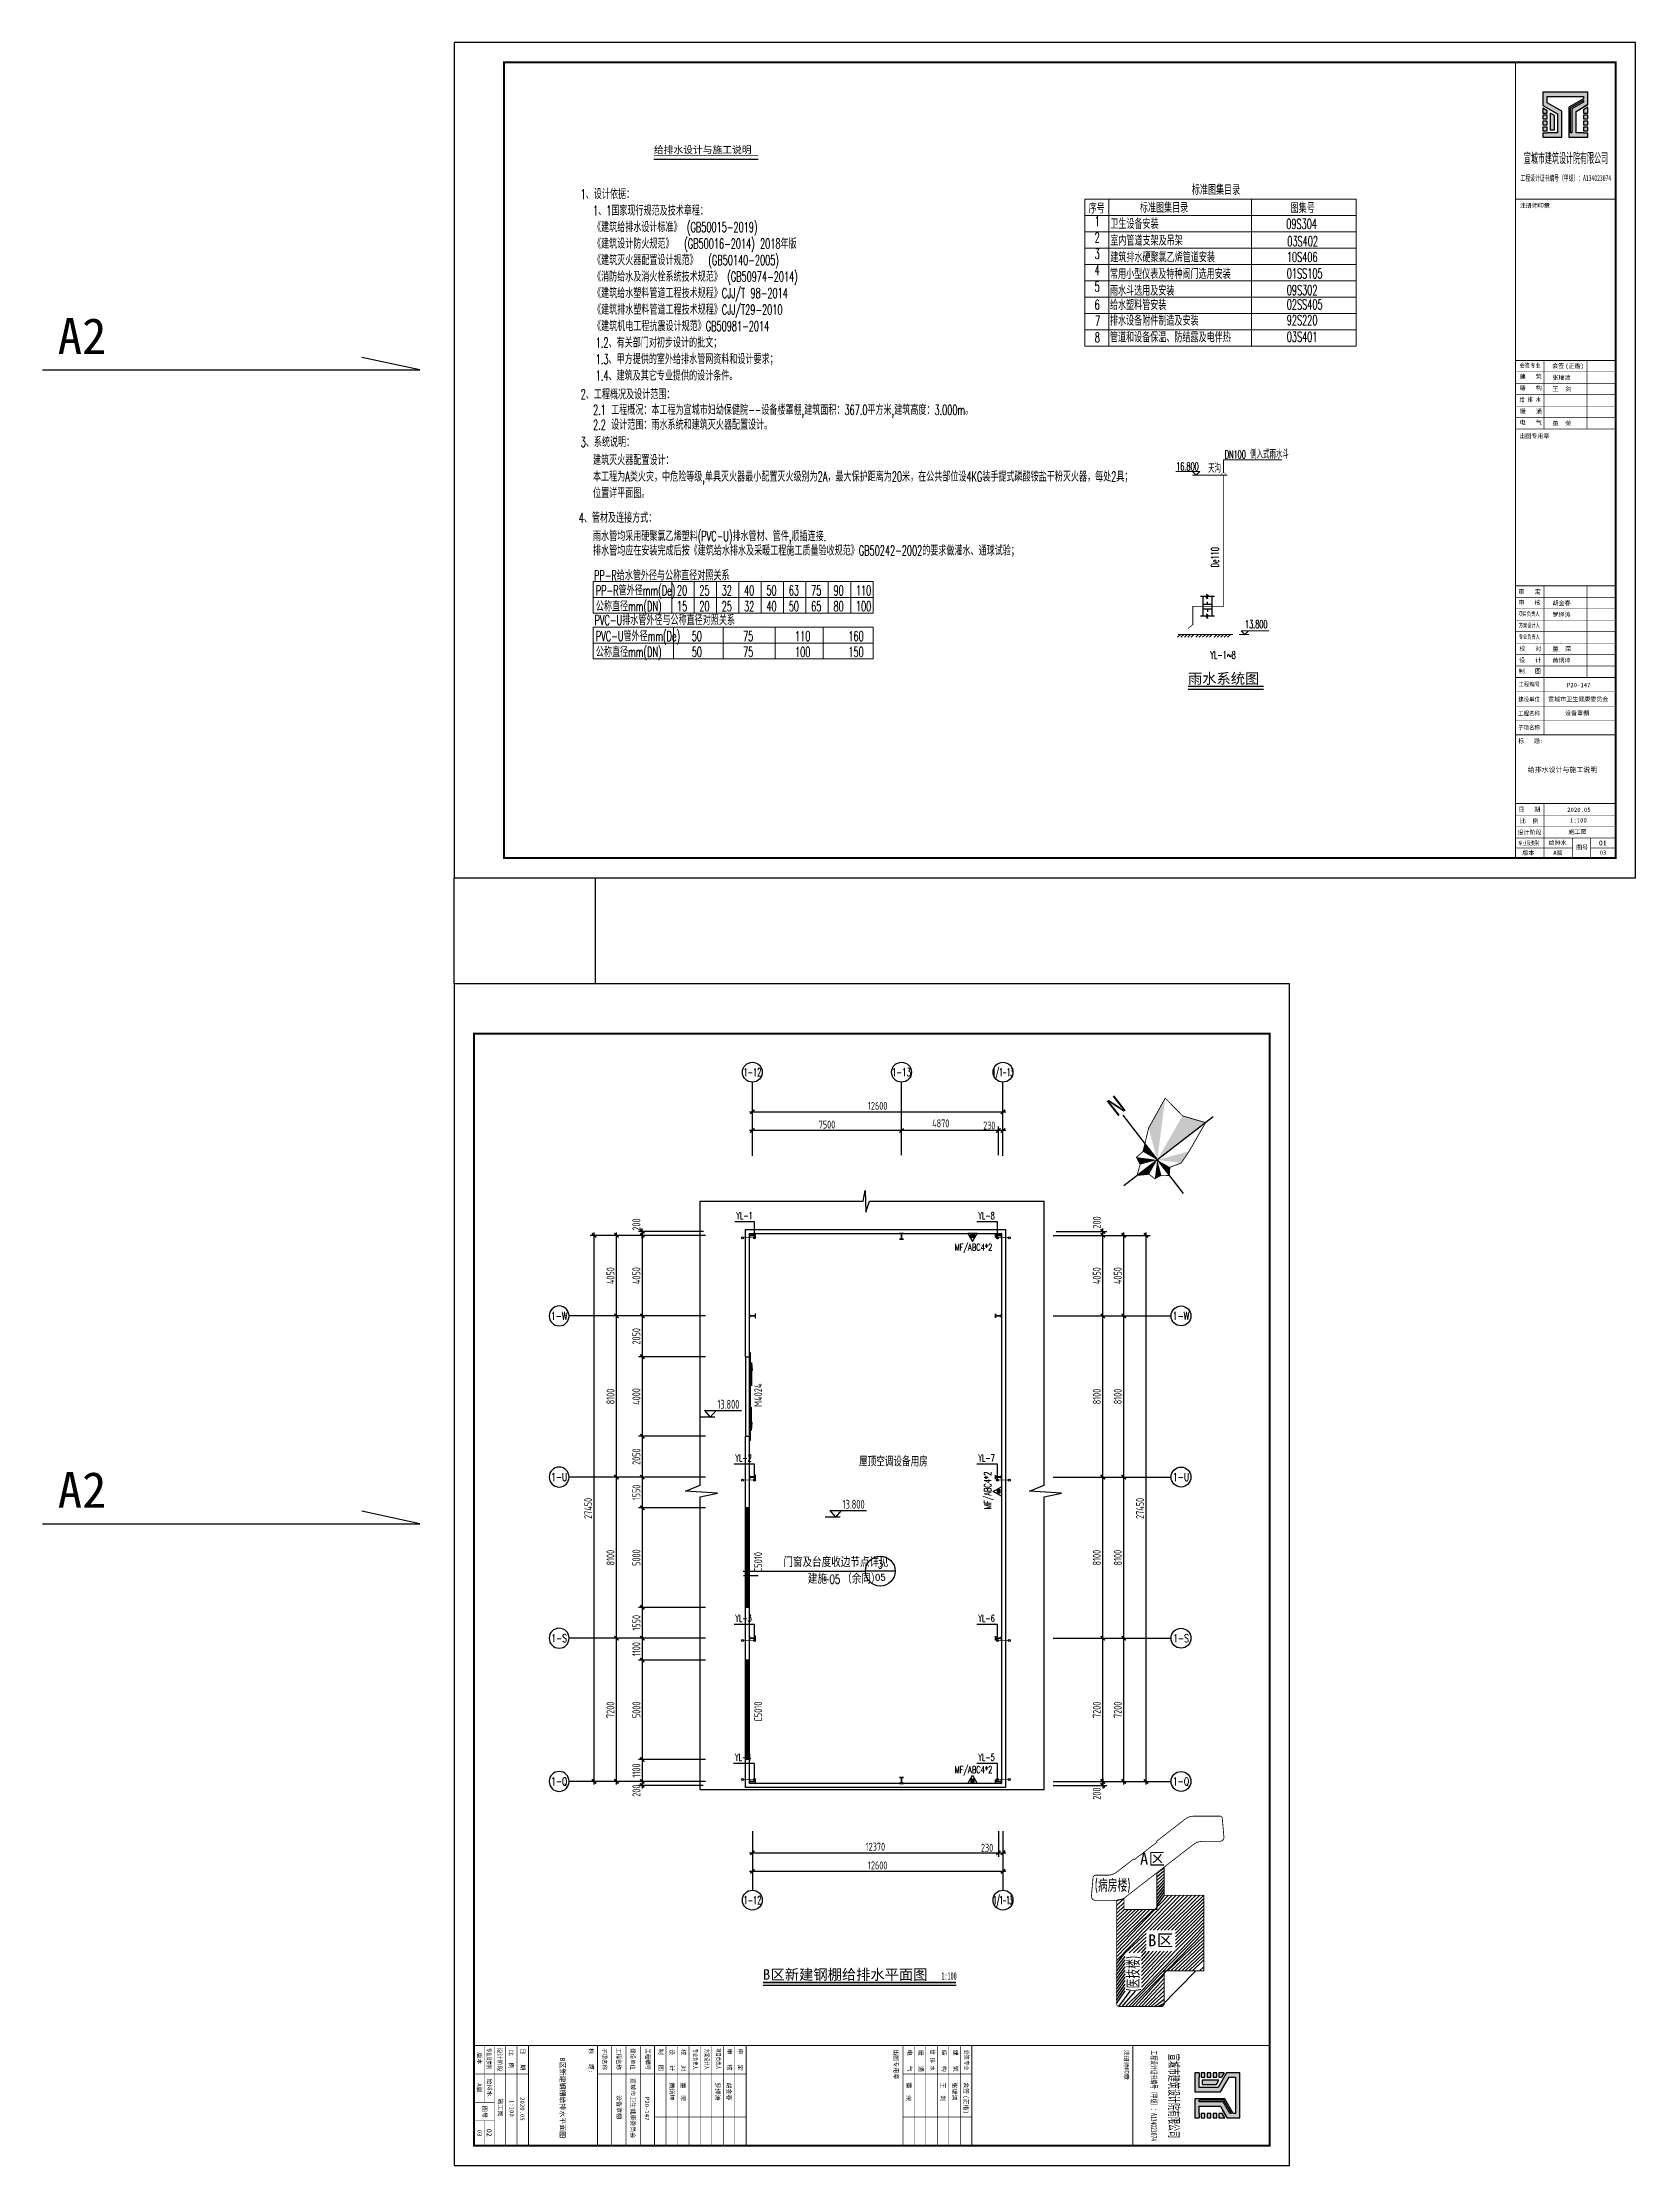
# Model space of a CAD drawing. Extents: x 649988 to 730093, y 322479 to 493926.
# Drawn here: x 649988 to 730093, y 387202 to 493926 of the extents above; entities that cross this region are included whole.
import ezdxf
from ezdxf.enums import TextEntityAlignment as Align

# ---------------------------------------------------------------- set-up
doc = ezdxf.new("R2010")
doc.units = 0
doc.header["$LTSCALE"] = 1000
doc.linetypes.add('CENTER2', pattern=[1.125, 0.75, -0.125, 0.125, -0.125])
doc.linetypes.add('PHANTOM2', pattern=[1.25, 0.625, -0.125, 0.125, -0.125, 0.125, -0.125])
doc.layers.get('0').update_dxf_attribs({"color": 253, "linetype": 'CONTINUOUS'})
doc.layers.get('Defpoints').update_dxf_attribs({"color": 253, "linetype": 'CONTINUOUS'})
for name, color, linetype in [('AXIS_NUM', 253, 'CONTINUOUS'), ('BEAM_CON', 253, 'CONTINUOUS'), ('DIM', 253, 'CONTINUOUS'), ('DIM_LEAD', 253, 'CONTINUOUS'), ('DIM_SYMB', 253, 'CONTINUOUS'), ('DIM_雨水', 3, 'CONTINUOUS'), ('GL', 253, 'CONTINUOUS'), ('PIPE-雨水', 4, 'CENTER2'), ('PUB_TEXT', 253, 'CONTINUOUS'), ('TK(图框线)', 143, 'CONTINUOUS'), ('VPIPE-雨水', 4, 'CONTINUOUS'), ('图层3', 253, 'CONTINUOUS'), ('梁原位标注竖向', 253, 'CONTINUOUS'), ('石材幕墙', 253, 'CONTINUOUS'), ('说明', 3, 'CONTINUOUS'), ('边框线', 3, 'CONTINUOUS'), ('风玫瑰、比例尺', 253, 'CONTINUOUS')]:
    doc.layers.add(name, color=color, linetype=linetype)
doc.layers.add('TT', color=4, linetype='CONTINUOUS', lineweight=15)
doc.layers.add('细线', color=253, linetype='CONTINUOUS', lineweight=13)
doc.styles.add('-黑体', font='simhei.ttf', dxfattribs={"width": 0.5})
doc.styles.add('_TCH_DIM', font='SIMPLEX', dxfattribs={"bigfont": 'GBCBIG'})
doc.styles.add('_TWT_SERIAL', font='COMPLEX', dxfattribs={"width": 0.8, "height": 3.5, "bigfont": 'HZTXT'})
doc.styles.add('HT', font='simhei.ttf')
doc.styles.add('HZ', font='rs.shx', dxfattribs={"width": 0.8, "bigfont": 'hztxt.shx'})
doc.styles.add('hztxt', font='txt', dxfattribs={"width": 0.7, "height": 10, "bigfont": 'hztxt.shx'})
doc.styles.add('K-HZ', font='txt.shx', dxfattribs={"width": 0.8, "height": 350, "bigfont": 'hztxt.shx'})
doc.styles.add('TSSD_Axis', font='Complex.shx', dxfattribs={"width": 0.7, "bigfont": 'hztxt.shx'})
doc.styles.add('TSSD_Dimension', font='Tssdeng.shx', dxfattribs={"width": 0.7, "bigfont": 'hztxt.shx'})
doc.styles.add('黑体', font='simhei.ttf')
doc.dimstyles.new('TSSD_100_100$0', dxfattribs={"dimtxt": 300, "dimasz": 100, "dimexe": 100, "dimexo": 300, "dimgap": 100, "dimtad": 1, "dimdec": 0, "dimzin": 0, "dimdsep": 46, "dimtxsty": 'TSSD_Dimension', "dimblk": 'ARCHTICK', "dimcen": 0, "dimdle": 100, "dimclrd": 3, "dimclre": 3, "dimclrt": 7, "dimazin": 0, "dimtfac": 1, "dimtdec": 0, "dimtix": 1, "dimtmove": 2, "dimatfit": 3, "dimldrblk": 'ARCHTICK', "dimfxl": 1, "dimtolj": 1, "dimtzin": 0, "dimarcsym": 0})

msp = doc.modelspace()

# ---------------------------------------------------------------- texts
at = {"layer": 'DIM_LEAD', "color": 7, "style": '_TCH_DIM'}
for s, height, p in [('门窗及台度收边节点详见', 506.383, (687243.6, 417291)), ('建施', 506.38, (688474.1, 416451)), ('（余同）', 506.38, (690201.4, 416451))]:
    msp.add_text(s, height=height, dxfattribs=at).set_placement(p)
for s, height, p, p2 in [('3', 391.5, (691986, 417222), (692247, 417222)), ('05', 329.48, (691849.8, 416605.1), (692383.2, 416605.1))]:
    msp.add_text(s, height=height, dxfattribs=at).set_placement(p, p2, align=Align.FIT)
at = {"layer": 'DIM_LEAD', "color": 7, "style": '_TCH_DIM', "width": 0.705882}
msp.add_text('-05', height=446.25, dxfattribs=at).set_placement((689211.4, 416451))
at = {"layer": 'DIM_SYMB', "color": 7, "style": '黑体'}
for s, height, p in [('雨水系统图', 525.74, (707588.9, 461688.5)), ('B', 525.7, (686221.1, 396543.2)), ('区新建钢棚给排水平面图', 525.738, (686599.1, 396543.2))]:
    msp.add_text(s, height=height, dxfattribs=at).set_placement(p)
at = {"layer": 'DIM_SYMB', "color": 7, "style": '-黑体', "width": 0.5}
msp.add_text('1:100', height=375.53, dxfattribs=at).set_placement((695191.7, 396543.2))
at = {"layer": 'DIM_雨水', "color": 7, "style": '_TWT_SERIAL', "width": 0.64}
for s, p in [('YL-1', (684880.4, 434778.3)), ('YL-8', (697048.4, 434778.3)), ('YL-2', (684832.5, 422600.5)), ('YL-7', (697048.4, 422600.5)), ('YL-3', (684832.5, 414533.6)), ('YL-6', (697048.4, 414533.6)), ('YL-4', (684813.1, 407553.8)), ('YL-5', (697048.4, 407553.8))]:
    msp.add_text(s, height=350, dxfattribs=at).set_placement(p)
at = {"layer": 'PUB_TEXT', "style": 'TSSD_Dimension', "width": 0.75}
for s, p in [('M4024', (686174.4, 425338.1)), ('C5010', (686174.4, 417029.7)), ('C5010', (686174.4, 409516.2))]:
    msp.add_text(s, height=400, rotation=90, dxfattribs=at).set_placement(p)
at = {"layer": 'PUB_TEXT', "style": 'hztxt', "width": 0.7}
msp.add_text('屋顶空调设备用房', height=457.16, dxfattribs=at).set_placement((691047.1, 422347.8))
at = {"layer": 'PUB_TEXT', "style": '黑体'}
for s, p in [('A', (705177.7, 402322.2)), ('区', (705609.8, 402322.2)), ('B', (705584.9, 398223.4)), ('区', (706016.9, 398223.4))]:
    msp.add_text(s, height=600.8, rotation=0.000011, dxfattribs=at).set_placement(p)
at = {"layer": 'TK(图框线)', "color": 2, "style": 'HT'}
msp.add_text('给排水设计与施工说明', height=250, dxfattribs=at).set_placement((724669.5, 457247.7))
msp.add_text('01', height=250, dxfattribs=at).set_placement((728444.2, 453560.8), align=Align.CENTER)
msp.add_text('B区新建钢棚给排水平面图', height=250, rotation=270, dxfattribs=at).set_placement((676014.6, 392625.2))
msp.add_text('02', height=250, rotation=270, dxfattribs=at).set_placement((672327.7, 388850.6), align=Align.CENTER)
at = {"layer": 'TT', "style": 'K-HZ', "width": 0.6}
for s, height, p in [('标准图集目录', 500, (707781.8, 486263.2)), ('1、设计依据：', 500, (677050.1, 486051.2)), ('1、1国家现行规范及技术章程：', 500, (677671.6, 485221.8)), ('序号', 500, (702589, 485329.1)), ('标准图集目录', 500, (705170, 485367.4)), ('图集号', 500, (712747.3, 485351.4)), ('《建筑给排水设计标准》 (GB50015-2019)', 500, (677671.6, 484392.4)), ('1', 500, (702893.6, 484691.9)), ('卫生设备安装', 500, (703681.7, 484553.8)), ('09S304', 500, (712529.7, 484554.4)), ('《建筑设计防火规范》  (GB50016-2014) 2018年版', 500, (677671.6, 483562.9)), ('2', 500, (702893.6, 483870.7)), ('3', 500, (702893.6, 483049.6)), ('室内管道支架及吊架', 500, (703681.7, 483715.3)), ('03S402', 500, (712581.7, 483683.4)), ('《建筑灭火器配置设计规范》  (GB50140-2005)', 500, (677671.6, 482733.5)), ('《消防给水及消火栓系统技术规范》 (GB50974-2014)', 500, (677671.6, 481904)), ('4', 500, (702893.6, 482228.4)), ('常用小型仪表及特种阀门选用安装', 500, (703665.2, 482038.2)), ('建筑排水硬聚氯乙烯管道安装 ', 500, (703681.7, 482876.8)), ('01SS105', 500, (712555.2, 482062.9)), ('10S406', 500, (712559.4, 482889.8)), ('《建筑给水塑料管道工程技术规程》CJJ/T 98-2014', 500, (677671.6, 481074.6)), ('5', 500, (702893.6, 481407.3)), ('雨水斗选用及安装', 500, (703665.2, 481199.7)), ('09S302', 500, (712555.2, 481224.4)), ('《建筑排水塑料管道工程技术规程》CJJ/T29-2010', 500, (677671.6, 480245.2)), ('6', 500, (702893.6, 480493.9)), ('给水塑料管安装', 500, (703665.2, 480478.8)), ('02SS405', 500, (712555.2, 480503.5)), ('《建筑机电工程抗震设计规范》GB50981-2014', 500, (677671.6, 479415.7)), ('8', 500, (702902, 478851.6)), ('7', 500, (702912.4, 479689)), ('排水设备附件制造及安装', 500, (703665.2, 479691.2)), ('管道和设备保温、防结露及电伴热', 500, (703665.2, 478856.6)), ('92S220', 500, (712555.2, 479715.9)), ('03S401', 500, (712555.2, 478881.2)), ('1.2、有关部门对初步设计的批文；', 500, (677810, 478586.3)), ('1.3、甲方提供的室外给排水管网资料和设计要求；', 500, (677810, 477756.8)), ('1.4、建筑及其它专业提供的设计条件。', 500, (677810, 476927.4)), ('2、工程概况及设计范围：', 500, (677050.1, 475986.8)), ('2.1 工程概况：本工程为宣城市妇幼保健院--设备楼罩棚,建筑面积：367.0平方米,建筑高度：3.000m。', 500, (677671.6, 475206.2)), ('2.2 设计范围：雨水系统和建筑灭火器配置设计。', 500, (677671.6, 474458.5)), ('3、系统说明：', 500, (677050.1, 473587.2)), ('建筑灭火器配置设计：', 500, (677671.6, 472682.4)), ('16.800', 400, (706995.8, 472412.6)), ('DN100 侧入式雨水斗', 400, (709439.7, 473011.4, 0)), ('本工程为A类火灾，中危险等级,单具灭火器最小配置灭火级别为2A，最大保护距离为20米，在公共部位设4KG装手提式磷酸铵盐干粉灭火器，每处2具；', 500, (677671.6, 471853)), ('天沟', 400, (708599.9, 472299.8)), ('位置详平面图。', 500, (677671.6, 471023.5)), ('4、管材及连接方式：', 500, (676953.5, 469781.7)), ('排水管均应在安装完成后按《建筑给水排水及采暖工程施工质量验收规范》GB50242-2002的要求做灌水、通球试验；', 500, (677671.6, 468133.2)), ('雨水管均采用硬聚氯乙烯塑料(PVC-U)排水管材、管件,顺插连接.', 500, (677671.6, 468858.7)), ('PP-R给水管外径与公称直径对照关系', 500, (677720.8, 466886.5)), ('PP-R管外径mm(De)', 500, (677816.5, 466129.3)), ('20', 500, (681891.5, 466129.3)), ('25', 500, (683016.2, 466129.3)), ('32', 500, (684141, 466129.3)), ('40', 500, (685265.7, 466129.3)), ('50', 500, (686390.4, 466129.3)), ('63', 500, (687515.1, 466129.3)), ('75', 500, (688639.9, 466129.3)), ('90', 500, (689764.6, 466129.3)), ('110', 500, (690889.3, 466129.3)), ('公称直径mm(DN)', 500, (677816.5, 465333)), ('15', 500, (681891.5, 465333)), ('20', 500, (683016.2, 465333)), ('25', 500, (684141, 465333)), ('32', 500, (685265.7, 465333)), ('40', 500, (686390.4, 465333)), ('50', 500, (687515.1, 465333)), ('65', 500, (688639.9, 465333)), ('80', 500, (689764.6, 465333)), ('100', 500, (690889.3, 465333)), ('PVC-U排水管外径与公称直径对照关系', 500, (677749, 464637.1)), ('PVC-U管外径mm(De)', 500, (677816.5, 463833)), ('50', 500, (682637.2, 463833)), ('75', 500, (685214.4, 463833)), ('110', 500, (687831.1, 463833)), ('160', 500, (690510.2, 463833)), ('13.800', 400, (710454.6, 464479.8)), ('公称直径mm(DN)', 500, (677816.5, 463036.7)), ('50', 500, (682637.2, 463036.7)), ('75', 500, (685214.4, 463036.7)), ('100', 500, (687831.1, 463036.7)), ('150', 500, (690510.2, 463036.7)), ('YL-1~8', 400, (708706.3, 462933.5))]:
    msp.add_text(s, height=height, dxfattribs=at).set_placement(p)
msp.add_text('De110', height=400, rotation=90, dxfattribs=at).set_placement((709145.4, 467538.8))
at = {"layer": '梁原位标注竖向', "style": 'TSSD_Dimension', "width": 0.7}
for s, height, rotation, p in [('13.800', 450, 359.999998, (683922.4, 425244.2)), ('13.800', 450, 359.999998, (690218.9, 420217)), ('(病房楼)', 640, 0.000008, (702899.4, 400960.8, 0.8)), ('(医技楼)', 640, 90.000008, (705167.8, 395947.6, 0.8))]:
    msp.add_text(s, height=height, rotation=rotation, dxfattribs=at).set_placement(p)
at = {"layer": '说明', "color": 4, "style": '黑体'}
for s, height, p in [('给排水设计与施工说明', 360, (680732.3, 488348.9)), ('A2', 1800, (650755.7, 478267.6)), ('A2', 1800, (650755.7, 420264.4))]:
    msp.add_text(s, height=height, dxfattribs=at).set_placement(p)
at = {"layer": '说明', "style": 'K-HZ', "width": 0.6}
for p in [(695859.4, 433191.5), (695859.4, 406930.6)]:
    msp.add_text('MF/ABC4*2', height=350, dxfattribs=at).set_placement(p)
msp.add_text('MF/ABC4*2', height=350, rotation=90, dxfattribs=at).set_placement((697685, 420196.4))

# ---------------------------------------------------------------- blocks, each defined once
blk = doc.blocks.new('23wca1')
at = {"layer": 'TK(图框线)'}
h = blk.add_hatch(color=1, dxfattribs=at)
h.paths.add_polyline_path([(1517, 32430), (-752, 32430), (-752, 31764), (-15, 31338), (-15, 30383), (-531, 30383), (-752, 30383), (-752, 30162), (206, 30162), (206, 31466), (-531, 31891), (-531, 32209), (1295, 32209), (1295, 32099), (558, 31673), (558, 30162), (1517, 30162), (1517, 30383), (1295, 30383), (927, 30383), (927, 31460), (1517, 31801)])
h.paths.add_polyline_path([(1295, 31928), (706, 31588), (706, 30383), (632, 30383), (632, 31630), (1295, 32013)], flags=16)
h = blk.add_hatch(color=1, dxfattribs=at)
h.paths.add_polyline_path([(1517, 31673), (1295, 31545), (1295, 31378), (1517, 31378)])
h.paths.add_polyline_path([(1295, 31267), (1295, 31083), (1517, 31083), (1517, 31267)])
h.paths.add_polyline_path([(1295, 30973), (1295, 30788), (1517, 30788), (1517, 30973)])
h.paths.add_polyline_path([(1517, 30493), (1517, 30678), (1295, 30678), (1295, 30493)])
h.paths.add_polyline_path([(-162, 31253), (-384, 31381), (-384, 30530), (-162, 30530)])
h.paths.add_polyline_path([(-752, 31636), (-752, 31378), (-531, 31378), (-531, 31508)])
h.paths.add_polyline_path([(-752, 31267), (-752, 31083), (-531, 31083), (-531, 31267)])
h.paths.add_polyline_path([(-531, 30788), (-531, 30973), (-752, 30973), (-752, 30788)])
h.paths.add_polyline_path([(-531, 30678), (-752, 30678), (-752, 30493), (-531, 30493)])
for points, const_width in [([(-2126, -6072), (-2126, 33928)], 50.4), ([(-2126, 27044), (2914, 27044)], 50.4), ([(-2126, 18948), (2914, 18948)], 50.4), ([(2914, 18372), (-2126, 18372)], 25.2), ([(-686, 18948), (-686, 15492)], 25.2), ([(1474, 18948), (1474, 15492)], 25.2), ([(2914, 17796), (-2126, 17796)], 25.2), ([(2914, 17220), (-2126, 17220)], 25.2), ([(2914, 16644), (-2126, 16644)], 25.2), ([(2914, 16068), (-2126, 16068)], 25.2), ([(2914, 15492), (-2126, 15492)], 36), ([(-2126, 7612), (2914, 7612)], 50.4), ([(-686, 124), (-686, 7612)], 25.2), ([(1474, 3003), (1474, 7612)], 25.2), ([(-2126, 7036), (2914, 7036)], 25.2), ([(-2126, 6460), (2914, 6460)], 25.2), ([(-2126, 5884), (2914, 5884)], 25.2), ([(-2126, 5308), (2914, 5308)], 25.2), ([(-2126, 4732), (2914, 4732)], 25.2), ([(-2126, 4156), (2914, 4156)], 25.2), ([(-2126, 3580), (2914, 3580)], 25.2), ([(-2126, 3580), (2914, 3580)], 25.2), ([(-2126, 3004), (2914, 3004)], 50.4), ([(-2126, 2284), (2914, 2284)], 25.2), ([(-2126, 1564), (2914, 1564)], 25.2), ([(-2126, 124), (2914, 124)], 50.4), ([(-2126, 844), (2914, 844)], 25.2), ([(-2126, -3336), (2914, -3336)], 50.4), ([(-2126, -3912), (2914, -3912)], 25.2), ([(-686, -5064), (-686, -3336)], 25.2), ([(-2126, -4488), (2914, -4488)], 25.2), ([(-2126, -5064), (2914, -5064)], 25.2), ([(-2126, -5064), (2914, -5064)], 25.2), ([(-686, -6072), (-686, -5064)], 25.2), ([(754, -6072), (754, -5064)], 25.2), ([(1654, -6072), (1654, -5064)], 25.2), ([(-2126, -5568), (754, -5568)], 25.2), ([(1654, -5568), (2914, -5568)], 25.2)]:
    blk.add_lwpolyline(points, dxfattribs=dict(at, const_width=const_width))
for points in [[(927, 30383), (927, 31460), (1517, 31801), (1517, 32430), (-752, 32430), (-752, 31764), (-15, 31338), (-15, 30383), (-531, 30383)], [(-752, 30383), (-752, 30162), (206, 30162), (206, 31466), (-531, 31891), (-531, 32209), (1295, 32209), (1295, 32099), (558, 31673), (558, 30162), (1517, 30162), (1517, 30383)], [(-752, 31636), (-752, 31378), (-531, 31378), (-531, 31508)], [(-752, 31636), (-531, 31508)], [(1295, 32013), (632, 31630), (632, 30383)], [(1295, 31928), (706, 31588), (706, 30383)], [(1517, 31801), (1106, 31564)], [(1295, 32013), (1295, 31928)], [(1295, 31545), (1295, 31378), (1517, 31378), (1517, 31673)], [(1517, 31673), (1295, 31545)], [(-752, 30383), (-531, 30383)], [(706, 30383), (632, 30383)], [(1295, 30383), (927, 30383)], [(1295, 30383), (1517, 30383)]]:
    blk.add_lwpolyline(points, dxfattribs=at)
for points in [[(-752, 31267), (-752, 31083), (-531, 31083), (-531, 31267)], [(-752, 30973), (-752, 30788), (-531, 30788), (-531, 30973)], [(-162, 31253), (-384, 31381), (-384, 30530), (-162, 30530)], [(1295, 31267), (1295, 31083), (1517, 31083), (1517, 31267)], [(1295, 30973), (1295, 30788), (1517, 30788), (1517, 30973)], [(-752, 30678), (-752, 30493), (-531, 30493), (-531, 30678)], [(1295, 30678), (1295, 30493), (1517, 30493), (1517, 30678)]]:
    blk.add_lwpolyline(points, close=True, dxfattribs=at)
at = {"layer": 'TK(图框线)', "style": 'HT', "width": 0.5}
blk.add_text('宣城市建筑设计院有限公司', height=504, dxfattribs=at).set_placement((416, 28867), align=Align.CENTER)
at = {"layer": 'TK(图框线)', "style": 'HT'}
for s, height, width, p in [('工程设计证书编号（甲级）：A134023074', 288, 0.6, (-1869, 27969)), ('会签', 216, 0.85, (-1914, 18591)), ('专业', 216, 0.85, (-1380, 18585)), ('给 排 水', 216, 0.85, (-1918, 16870)), ('项目负责人', 216, 0.7, (-1975, 6100)), ('方案设计人', 216, 0.7, (-1956, 5522)), ('专业负责人', 216, 0.7, (-1957, 4941)), ('工程编号', 216, 0.9, (-1976, 2561)), ('工程名称', 216, 0.9, (-1986, 1092)), ('建设单位', 216, 0.9, (-1981, 1802)), ('子项名称', 216, 0.9, (-1986, 379)), ('标   题:', 216, 0.95, (-1981, -291)), ('专业及类别', 216, 0.7, (-1987, -5426))]:
    blk.add_text(s, height=height, dxfattribs=dict(at, width=width)).set_placement(p)
for s, p in [('注册师印章', (-1907, 26620)), ('建   筑', (-1914, 18024)), ('会签', (-281, 18563)), ('张瑞清', (-262, 17976)), ('(正楷)', (382, 18556)), ('结   构', (-1911, 17458)), ('王  剑', (-262, 17400)), ('暖   通', (-1905, 16282)), ('出图专用章', (-1931, 15037)), ('电   气', (-1912, 15724)), ('董  荣', (-262, 15672)), ('审   核', (-1976, 6659)), ('审   定', (-1967, 7210)), ('胡金春', (-262, 6640)), ('罗绎涛', (-262, 6064)), ('校   对', (-1934, 4349)), ('董  荣', (-262, 4336)), ('制   图', (-1954, 3218)), ('设   计', (-1938, 3771)), ('黄炳坤', (-262, 3760)), ('P20-147', (466, 2518)), ('宣城市卫生健康委员会', (-481, 1809)), ('设备罩棚', (363, 1110)), ('日   期', (-1984, -3728)), ('比  例', (-1903, -4311)), ('2020.05', (475, -3751)), ('1:100', (619, -4283)), ('设计阶段', (-2024, -4889)), ('给排水', (-456, -5408)), ('施工图', (541, -4857)), ('版本 ', (-1778, -5911)), ('A版', (-222, -5912)), ('图号', (920, -5644))]:
    blk.add_text(s, height=216, dxfattribs=at).set_placement(p)
blk.add_text('03', height=216, dxfattribs=at).set_placement((2278, -5902), align=Align.CENTER)
blk = doc.blocks.new('$ATTACHMENT$00000214')
h = blk.add_hatch()
h.set_pattern_fill('ANSI31', color=256, scale=200, style=0)
h.set_pattern_definition([(45, (-38543.802, -6842.639), (-17.67767, 17.67767), [])])
h.paths.add_polyline_path([(-65, 2), (65, 2), (65, -128), (-65, -128)])
for points in [[(0, 172), (-198, -172), (198, -172)], [(-65, 2), (65, 2), (65, -128), (-65, -128)]]:
    blk.add_lwpolyline(points, close=True)
blk = doc.blocks.new('ts_axno')
at = {"color": 0, "linetype": 'ByBlock', "lineweight": -2}
blk.add_circle((0, 0), 0.5, dxfattribs=at)
at = {"color": 0, "linetype": 'ByBlock', "lineweight": -2, "style": 'TSSD_Axis', "width": 0.7}
blk.add_attdef('A', text='', height=0.6, dxfattribs=at).set_placement((0, 0), align=Align.MIDDLE_CENTER)
blk = doc.blocks.new('_ArchTick')
at = {"color": 0, "linetype": 'ByBlock', "const_width": 0.5}
blk.add_lwpolyline([(-0.71, -0.71), (0.71, 0.71)], dxfattribs=at)
blk = doc.blocks.new('*D73')
at = {"layer": 'Defpoints', "color": 0}
for p in [(700554, 413711), (704357, 413711), (700554, 406511)]:
    blk.add_point(p, dxfattribs=at)
at = {"layer": 'DIM', "color": 3, "lineweight": -2}
for p, q in [((700954, 413711), (704557, 413711)), ((704357, 406361), (704357, 413861)), ((700954, 406511), (704557, 406511))]:
    blk.add_line(p, q, dxfattribs=at)
at = {"layer": 'DIM', "color": 3, "lineweight": -2, "xscale": 150, "yscale": 150, "zscale": 150}
for p, rotation in [((704357, 413711), 90), ((704357, 406511), 270)]:
    blk.add_blockref('_ArchTick', p, dxfattribs=dict(at, rotation=rotation))
at = {"layer": 'DIM', "color": 7, "insert": (704057, 410111), "char_height": 400, "attachment_point": 5, "rotation": 90, "style": 'TSSD_Dimension'}
blk.add_mtext('\\A1;7200', dxfattribs=at)
blk = doc.blocks.new('*D74')
at = {"layer": 'Defpoints', "color": 0}
for p in [(700554, 421811), (704357, 421811), (700554, 413711)]:
    blk.add_point(p, dxfattribs=at)
at = {"layer": 'DIM', "color": 3, "lineweight": -2}
for p, q in [((700954, 421811), (704557, 421811)), ((704357, 413561), (704357, 421961)), ((700954, 413711), (704557, 413711))]:
    blk.add_line(p, q, dxfattribs=at)
at = {"layer": 'DIM', "color": 3, "lineweight": -2, "xscale": 150, "yscale": 150, "zscale": 150}
for p, rotation in [((704357, 421811), 90), ((704357, 413711), 270)]:
    blk.add_blockref('_ArchTick', p, dxfattribs=dict(at, rotation=rotation))
at = {"layer": 'DIM', "color": 7, "insert": (704057, 417761), "char_height": 400, "attachment_point": 5, "rotation": 90, "style": 'TSSD_Dimension'}
blk.add_mtext('\\A1;8100', dxfattribs=at)
blk = doc.blocks.new('*D75')
at = {"layer": 'Defpoints', "color": 0}
for p in [(700554, 429911), (704357, 429911), (700554, 421811)]:
    blk.add_point(p, dxfattribs=at)
at = {"layer": 'DIM', "color": 3, "lineweight": -2}
for p, q in [((700954, 429911), (704557, 429911)), ((704357, 421661), (704357, 430061)), ((700954, 421811), (704557, 421811))]:
    blk.add_line(p, q, dxfattribs=at)
at = {"layer": 'DIM', "color": 3, "lineweight": -2, "xscale": 150, "yscale": 150, "zscale": 150}
for p, rotation in [((704357, 429911), 90), ((704357, 421811), 270)]:
    blk.add_blockref('_ArchTick', p, dxfattribs=dict(at, rotation=rotation))
at = {"layer": 'DIM', "color": 7, "insert": (704057, 425861), "char_height": 400, "attachment_point": 5, "rotation": 90, "style": 'TSSD_Dimension'}
blk.add_mtext('\\A1;8100', dxfattribs=at)
blk = doc.blocks.new('*D76')
at = {"layer": 'Defpoints', "color": 0}
for p in [(700554, 433961), (704357, 433961), (700554, 429911)]:
    blk.add_point(p, dxfattribs=at)
at = {"layer": 'DIM', "color": 3, "lineweight": -2}
for p, q in [((700954, 433961), (704557, 433961)), ((704357, 429761), (704357, 434111)), ((700954, 429911), (704557, 429911))]:
    blk.add_line(p, q, dxfattribs=at)
at = {"layer": 'DIM', "color": 3, "lineweight": -2, "xscale": 150, "yscale": 150, "zscale": 150}
for p, rotation in [((704357, 433961), 90), ((704357, 429911), 270)]:
    blk.add_blockref('_ArchTick', p, dxfattribs=dict(at, rotation=rotation))
at = {"layer": 'DIM', "color": 7, "insert": (704057, 431936), "char_height": 400, "attachment_point": 5, "rotation": 90, "style": 'TSSD_Dimension'}
blk.add_mtext('\\A1;4050', dxfattribs=at)
blk = doc.blocks.new('*D77')
at = {"layer": 'Defpoints', "color": 0}
for p in [(700854, 433961), (705478, 433961), (700701, 406511)]:
    blk.add_point(p, dxfattribs=at)
at = {"layer": 'DIM', "color": 3, "lineweight": -2}
for p, q in [((701254, 433961), (705678, 433961)), ((705478, 406361), (705478, 434111)), ((701101, 406511), (705678, 406511))]:
    blk.add_line(p, q, dxfattribs=at)
at = {"layer": 'DIM', "color": 3, "lineweight": -2, "xscale": 150, "yscale": 150, "zscale": 150}
for p, rotation in [((705478, 433961), 90), ((705478, 406511), 270)]:
    blk.add_blockref('_ArchTick', p, dxfattribs=dict(at, rotation=rotation))
at = {"layer": 'DIM', "color": 7, "insert": (705178, 420236), "char_height": 400, "attachment_point": 5, "rotation": 90, "style": 'TSSD_Dimension'}
blk.add_mtext('\\A1;27450', dxfattribs=at)
blk = doc.blocks.new('*D78')
at = {"layer": 'Defpoints', "color": 0}
for p in [(698285, 440173), (685685, 437558), (698285, 437558)]:
    blk.add_point(p, dxfattribs=at)
at = {"layer": 'DIM', "color": 3, "lineweight": -2}
for p, q in [((685535, 440173), (698435, 440173)), ((685685, 437958), (685685, 440373)), ((698285, 437958), (698285, 440373))]:
    blk.add_line(p, q, dxfattribs=at)
at = {"layer": 'DIM', "color": 3, "lineweight": -2, "xscale": 150, "yscale": 150, "zscale": 150, "rotation": 180}
blk.add_blockref('_ArchTick', (685685, 440173), dxfattribs=at)
at = {"layer": 'DIM', "color": 3, "lineweight": -2, "xscale": 150, "yscale": 150, "zscale": 150}
blk.add_blockref('_ArchTick', (698285, 440173), dxfattribs=at)
at = {"layer": 'DIM', "color": 7, "insert": (691985, 440473), "char_height": 400, "attachment_point": 5, "style": 'TSSD_Dimension'}
blk.add_mtext('\\A1;12600', dxfattribs=at)
blk = doc.blocks.new('rt34v')
blk.add_hatch(color=4).paths.add_polyline_path([(0, -100), (0, 100), (-8, 100), (-8, 3), (-292, 3), (-292, 100), (-300, 100), (-300, -100), (-292, -100), (-292, -3), (-8, -3), (-8, -100)])
at = {"layer": '图层3', "color": 3}
blk.add_lwpolyline([(0, -100), (0, 100), (-8, 100), (-8, 3), (-292, 3), (-292, 100), (-300, 100), (-300, -100), (-292, -100), (-292, -3), (-8, -3), (-8, -100), (0, -100), (0, 100)], dxfattribs=at)
blk = doc.blocks.new('*D79')
at = {"layer": 'Defpoints', "color": 0}
for p in [(678849, 413711), (683535, 413711), (683535, 406511)]:
    blk.add_point(p, dxfattribs=at)
at = {"layer": 'DIM', "color": 3, "lineweight": -2}
for p, q in [((683135, 413711), (678649, 413711)), ((678849, 406361), (678849, 413861)), ((683135, 406511), (678649, 406511))]:
    blk.add_line(p, q, dxfattribs=at)
at = {"layer": 'DIM', "color": 3, "lineweight": -2, "xscale": 150, "yscale": 150, "zscale": 150}
for p, rotation in [((678849, 413711), 90), ((678849, 406511), 270)]:
    blk.add_blockref('_ArchTick', p, dxfattribs=dict(at, rotation=rotation))
at = {"layer": 'DIM', "color": 7, "insert": (678549, 410111), "char_height": 400, "attachment_point": 5, "rotation": 90, "style": 'TSSD_Dimension'}
blk.add_mtext('\\A1;7200', dxfattribs=at)
blk = doc.blocks.new('*D80')
at = {"layer": 'Defpoints', "color": 0}
for p in [(678849, 421811), (683535, 421811), (683535, 413711)]:
    blk.add_point(p, dxfattribs=at)
at = {"layer": 'DIM', "color": 3, "lineweight": -2}
for p, q in [((683135, 421811), (678649, 421811)), ((678849, 413561), (678849, 421961)), ((683135, 413711), (678649, 413711))]:
    blk.add_line(p, q, dxfattribs=at)
at = {"layer": 'DIM', "color": 3, "lineweight": -2, "xscale": 150, "yscale": 150, "zscale": 150}
for p, rotation in [((678849, 421811), 90), ((678849, 413711), 270)]:
    blk.add_blockref('_ArchTick', p, dxfattribs=dict(at, rotation=rotation))
at = {"layer": 'DIM', "color": 7, "insert": (678549, 417761), "char_height": 400, "attachment_point": 5, "rotation": 90, "style": 'TSSD_Dimension'}
blk.add_mtext('\\A1;8100', dxfattribs=at)
blk = doc.blocks.new('*D81')
at = {"layer": 'Defpoints', "color": 0}
for p in [(678849, 429911), (683535, 429911), (683535, 421811)]:
    blk.add_point(p, dxfattribs=at)
at = {"layer": 'DIM', "color": 3, "lineweight": -2}
for p, q in [((683135, 429911), (678649, 429911)), ((678849, 421661), (678849, 430061)), ((683135, 421811), (678649, 421811))]:
    blk.add_line(p, q, dxfattribs=at)
at = {"layer": 'DIM', "color": 3, "lineweight": -2, "xscale": 150, "yscale": 150, "zscale": 150}
for p, rotation in [((678849, 429911), 90), ((678849, 421811), 270)]:
    blk.add_blockref('_ArchTick', p, dxfattribs=dict(at, rotation=rotation))
at = {"layer": 'DIM', "color": 7, "insert": (678549, 425861), "char_height": 400, "attachment_point": 5, "rotation": 90, "style": 'TSSD_Dimension'}
blk.add_mtext('\\A1;8100', dxfattribs=at)
blk = doc.blocks.new('*D82')
at = {"layer": 'Defpoints', "color": 0}
for p in [(678849, 433961), (683535, 433961), (683535, 429911)]:
    blk.add_point(p, dxfattribs=at)
at = {"layer": 'DIM', "color": 3, "lineweight": -2}
for p, q in [((683135, 433961), (678649, 433961)), ((678849, 429761), (678849, 434111)), ((683135, 429911), (678649, 429911))]:
    blk.add_line(p, q, dxfattribs=at)
at = {"layer": 'DIM', "color": 3, "lineweight": -2, "xscale": 150, "yscale": 150, "zscale": 150}
for p, rotation in [((678849, 433961), 90), ((678849, 429911), 270)]:
    blk.add_blockref('_ArchTick', p, dxfattribs=dict(at, rotation=rotation))
at = {"layer": 'DIM', "color": 7, "insert": (678549, 431936), "char_height": 400, "attachment_point": 5, "rotation": 90, "style": 'TSSD_Dimension'}
blk.add_mtext('\\A1;4050', dxfattribs=at)
blk = doc.blocks.new('*D83')
at = {"layer": 'Defpoints', "color": 0}
for p in [(677728, 433961), (683235, 433961), (683388, 406511)]:
    blk.add_point(p, dxfattribs=at)
at = {"layer": 'DIM', "color": 3, "lineweight": -2}
for p, q in [((682835, 433961), (677528, 433961)), ((677728, 406361), (677728, 434111)), ((682988, 406511), (677528, 406511))]:
    blk.add_line(p, q, dxfattribs=at)
at = {"layer": 'DIM', "color": 3, "lineweight": -2, "xscale": 150, "yscale": 150, "zscale": 150}
for p, rotation in [((677728, 433961), 90), ((677728, 406511), 270)]:
    blk.add_blockref('_ArchTick', p, dxfattribs=dict(at, rotation=rotation))
at = {"layer": 'DIM', "color": 7, "insert": (677428, 420236), "char_height": 400, "attachment_point": 5, "rotation": 90, "style": 'TSSD_Dimension'}
blk.add_mtext('\\A1;27450', dxfattribs=at)
blk = doc.blocks.new('*D84')
at = {"layer": 'Defpoints', "color": 0}
for p in [(698055, 439231), (698055, 437586), (698285, 437586)]:
    blk.add_point(p, dxfattribs=at)
at = {"layer": 'DIM', "color": 3, "lineweight": -2}
for p, q in [((698435, 439231), (697905, 439231)), ((698055, 437986), (698055, 439431)), ((698285, 437986), (698285, 439431))]:
    blk.add_line(p, q, dxfattribs=at)
at = {"layer": 'DIM', "color": 3, "lineweight": -2, "xscale": 150, "yscale": 150, "zscale": 150, "rotation": 180}
blk.add_blockref('_ArchTick', (698055, 439231), dxfattribs=at)
at = {"layer": 'DIM', "color": 3, "lineweight": -2, "xscale": 150, "yscale": 150, "zscale": 150}
blk.add_blockref('_ArchTick', (698285, 439231), dxfattribs=at)
at = {"layer": 'DIM', "color": 7, "insert": (697597, 439481), "char_height": 400, "attachment_point": 5, "style": 'TSSD_Dimension'}
blk.add_mtext('\\A1;230', dxfattribs=at)
blk = doc.blocks.new('*D85')
at = {"layer": 'Defpoints', "color": 0}
for p in [(685685, 439231), (685685, 437586), (693185, 437586)]:
    blk.add_point(p, dxfattribs=at)
at = {"layer": 'DIM', "color": 3, "lineweight": -2}
for p, q in [((693335, 439231), (685535, 439231)), ((685685, 437986), (685685, 439431)), ((693185, 437986), (693185, 439431))]:
    blk.add_line(p, q, dxfattribs=at)
at = {"layer": 'DIM', "color": 3, "lineweight": -2, "xscale": 150, "yscale": 150, "zscale": 150, "rotation": 180}
blk.add_blockref('_ArchTick', (685685, 439231), dxfattribs=at)
at = {"layer": 'DIM', "color": 3, "lineweight": -2, "xscale": 150, "yscale": 150, "zscale": 150}
blk.add_blockref('_ArchTick', (693185, 439231), dxfattribs=at)
at = {"layer": 'DIM', "color": 7, "insert": (689435, 439531), "char_height": 400, "attachment_point": 5, "style": 'TSSD_Dimension'}
blk.add_mtext('\\A1;7500', dxfattribs=at)
blk = doc.blocks.new('*D86')
at = {"layer": 'Defpoints', "color": 0}
for p in [(685685, 404411), (698055, 404411), (698055, 402928)]:
    blk.add_point(p, dxfattribs=at)
at = {"layer": 'DIM', "color": 3, "lineweight": -2}
for p, q in [((685685, 404011), (685685, 402728)), ((698055, 404011), (698055, 402728)), ((685535, 402928), (698205, 402928))]:
    blk.add_line(p, q, dxfattribs=at)
at = {"layer": 'DIM', "color": 3, "lineweight": -2, "xscale": 150, "yscale": 150, "zscale": 150, "rotation": 180}
blk.add_blockref('_ArchTick', (685685, 402928), dxfattribs=at)
at = {"layer": 'DIM', "color": 3, "lineweight": -2, "xscale": 150, "yscale": 150, "zscale": 150}
blk.add_blockref('_ArchTick', (698055, 402928), dxfattribs=at)
at = {"layer": 'DIM', "color": 7, "insert": (691870, 403228), "char_height": 400, "attachment_point": 5, "style": 'TSSD_Dimension'}
blk.add_mtext('\\A1;12370', dxfattribs=at)
blk = doc.blocks.new('*D87')
at = {"layer": 'Defpoints', "color": 0}
for p in [(698055, 404411), (698285, 404411), (698285, 402928)]:
    blk.add_point(p, dxfattribs=at)
at = {"layer": 'DIM', "color": 3, "lineweight": -2}
for p, q in [((698055, 404011), (698055, 402728)), ((698285, 404011), (698285, 402728)), ((697905, 402928), (698435, 402928))]:
    blk.add_line(p, q, dxfattribs=at)
at = {"layer": 'DIM', "color": 3, "lineweight": -2, "xscale": 150, "yscale": 150, "zscale": 150, "rotation": 180}
blk.add_blockref('_ArchTick', (698055, 402928), dxfattribs=at)
at = {"layer": 'DIM', "color": 3, "lineweight": -2, "xscale": 150, "yscale": 150, "zscale": 150}
blk.add_blockref('_ArchTick', (698285, 402928), dxfattribs=at)
at = {"layer": 'DIM', "color": 7, "insert": (697485, 403178), "char_height": 400, "attachment_point": 5, "style": 'TSSD_Dimension'}
blk.add_mtext('\\A1;230', dxfattribs=at)
blk = doc.blocks.new('*D88')
at = {"layer": 'Defpoints', "color": 0}
for p in [(685685, 404412), (698285, 404412), (685685, 401990)]:
    blk.add_point(p, dxfattribs=at)
at = {"layer": 'DIM', "color": 3, "lineweight": -2}
for p, q in [((685685, 404012), (685685, 401790)), ((698285, 404012), (698285, 401790)), ((698435, 401990), (685535, 401990))]:
    blk.add_line(p, q, dxfattribs=at)
at = {"layer": 'DIM', "color": 3, "lineweight": -2, "xscale": 150, "yscale": 150, "zscale": 150, "rotation": 180}
blk.add_blockref('_ArchTick', (685685, 401990), dxfattribs=at)
at = {"layer": 'DIM', "color": 3, "lineweight": -2, "xscale": 150, "yscale": 150, "zscale": 150}
blk.add_blockref('_ArchTick', (698285, 401990), dxfattribs=at)
at = {"layer": 'DIM', "color": 7, "insert": (691985, 402290), "char_height": 400, "attachment_point": 5, "style": 'TSSD_Dimension'}
blk.add_mtext('\\A1;12600', dxfattribs=at)
blk = doc.blocks.new('*D89')
at = {"layer": 'Defpoints', "color": 0}
for p in [(693185, 439231), (693185, 437586), (698055, 437586)]:
    blk.add_point(p, dxfattribs=at)
at = {"layer": 'DIM', "color": 3, "lineweight": -2}
for p, q in [((698205, 439231), (693035, 439231)), ((693185, 437986), (693185, 439431)), ((698055, 437986), (698055, 439431))]:
    blk.add_line(p, q, dxfattribs=at)
at = {"layer": 'DIM', "color": 3, "lineweight": -2, "xscale": 150, "yscale": 150, "zscale": 150, "rotation": 180}
blk.add_blockref('_ArchTick', (693185, 439231), dxfattribs=at)
at = {"layer": 'DIM', "color": 3, "lineweight": -2, "xscale": 150, "yscale": 150, "zscale": 150}
blk.add_blockref('_ArchTick', (698055, 439231), dxfattribs=at)
at = {"layer": 'DIM', "color": 7, "insert": (695158, 439590), "char_height": 400, "attachment_point": 5, "style": 'TSSD_Dimension'}
blk.add_mtext('\\A1;4870', dxfattribs=at)
blk = doc.blocks.new('*D90')
at = {"layer": 'Defpoints', "color": 0}
for p in [(683725, 433961), (680151, 429911), (683725, 429911)]:
    blk.add_point(p, dxfattribs=at)
at = {"layer": 'DIM', "color": 3, "lineweight": -2}
for p, q in [((683325, 433961), (679951, 433961)), ((680151, 434111), (680151, 429761)), ((683325, 429911), (679951, 429911))]:
    blk.add_line(p, q, dxfattribs=at)
at = {"layer": 'DIM', "color": 3, "lineweight": -2, "xscale": 150, "yscale": 150, "zscale": 150}
for p, rotation in [((680151, 433961), 90), ((680151, 429911), 270)]:
    blk.add_blockref('_ArchTick', p, dxfattribs=dict(at, rotation=rotation))
at = {"layer": 'DIM', "color": 7, "insert": (679851, 431936), "char_height": 400, "attachment_point": 5, "rotation": 90, "style": 'TSSD_Dimension'}
blk.add_mtext('\\A1;4050', dxfattribs=at)
blk = doc.blocks.new('*D91')
at = {"layer": 'Defpoints', "color": 0}
for p in [(683725, 429911), (680151, 427861), (683725, 427861)]:
    blk.add_point(p, dxfattribs=at)
at = {"layer": 'DIM', "color": 3, "lineweight": -2}
for p, q in [((683325, 429911), (679951, 429911)), ((680151, 430061), (680151, 427711)), ((683325, 427861), (679951, 427861))]:
    blk.add_line(p, q, dxfattribs=at)
at = {"layer": 'DIM', "color": 3, "lineweight": -2, "xscale": 150, "yscale": 150, "zscale": 150}
for p, rotation in [((680151, 429911), 90), ((680151, 427861), 270)]:
    blk.add_blockref('_ArchTick', p, dxfattribs=dict(at, rotation=rotation))
at = {"layer": 'DIM', "color": 7, "insert": (679851, 428886), "char_height": 400, "attachment_point": 5, "rotation": 90, "style": 'TSSD_Dimension'}
blk.add_mtext('\\A1;2050', dxfattribs=at)
blk = doc.blocks.new('*D92')
at = {"layer": 'Defpoints', "color": 0}
for p in [(683725, 427861), (680151, 423861), (683725, 423861)]:
    blk.add_point(p, dxfattribs=at)
at = {"layer": 'DIM', "color": 3, "lineweight": -2}
for p, q in [((680151, 428011), (680151, 423711)), ((683325, 427861), (679951, 427861)), ((683325, 423861), (679951, 423861))]:
    blk.add_line(p, q, dxfattribs=at)
at = {"layer": 'DIM', "color": 3, "lineweight": -2, "xscale": 150, "yscale": 150, "zscale": 150}
for p, rotation in [((680151, 427861), 90), ((680151, 423861), 270)]:
    blk.add_blockref('_ArchTick', p, dxfattribs=dict(at, rotation=rotation))
at = {"layer": 'DIM', "color": 7, "insert": (679851, 425861), "char_height": 400, "attachment_point": 5, "rotation": 90, "style": 'TSSD_Dimension'}
blk.add_mtext('\\A1;4000', dxfattribs=at)
blk = doc.blocks.new('*D93')
at = {"layer": 'Defpoints', "color": 0}
for p in [(683725, 423861), (680151, 421811), (683725, 421811)]:
    blk.add_point(p, dxfattribs=at)
at = {"layer": 'DIM', "color": 3, "lineweight": -2}
for p, q in [((683325, 423861), (679951, 423861)), ((680151, 424011), (680151, 421661)), ((683325, 421811), (679951, 421811))]:
    blk.add_line(p, q, dxfattribs=at)
at = {"layer": 'DIM', "color": 3, "lineweight": -2, "xscale": 150, "yscale": 150, "zscale": 150}
for p, rotation in [((680151, 423861), 90), ((680151, 421811), 270)]:
    blk.add_blockref('_ArchTick', p, dxfattribs=dict(at, rotation=rotation))
at = {"layer": 'DIM', "color": 7, "insert": (679851, 422836), "char_height": 400, "attachment_point": 5, "rotation": 90, "style": 'TSSD_Dimension'}
blk.add_mtext('\\A1;2050', dxfattribs=at)
blk = doc.blocks.new('*D94')
at = {"layer": 'Defpoints', "color": 0}
for p in [(683725, 421811), (680151, 420261), (683725, 420261)]:
    blk.add_point(p, dxfattribs=at)
at = {"layer": 'DIM', "color": 3, "lineweight": -2}
for p, q in [((683325, 421811), (679951, 421811)), ((680151, 421961), (680151, 420111)), ((683325, 420261), (679951, 420261))]:
    blk.add_line(p, q, dxfattribs=at)
at = {"layer": 'DIM', "color": 3, "lineweight": -2, "xscale": 150, "yscale": 150, "zscale": 150}
for p, rotation in [((680151, 421811), 90), ((680151, 420261), 270)]:
    blk.add_blockref('_ArchTick', p, dxfattribs=dict(at, rotation=rotation))
at = {"layer": 'DIM', "color": 7, "insert": (679851, 421036), "char_height": 400, "attachment_point": 5, "rotation": 90, "style": 'TSSD_Dimension'}
blk.add_mtext('\\A1;1550', dxfattribs=at)
blk = doc.blocks.new('*D95')
at = {"layer": 'Defpoints', "color": 0}
for p in [(683725, 420261), (680151, 415261), (683725, 415261)]:
    blk.add_point(p, dxfattribs=at)
at = {"layer": 'DIM', "color": 3, "lineweight": -2}
for p, q in [((683325, 420261), (679951, 420261)), ((680151, 420411), (680151, 415111)), ((683325, 415261), (679951, 415261))]:
    blk.add_line(p, q, dxfattribs=at)
at = {"layer": 'DIM', "color": 3, "lineweight": -2, "xscale": 150, "yscale": 150, "zscale": 150}
for p, rotation in [((680151, 420261), 90), ((680151, 415261), 270)]:
    blk.add_blockref('_ArchTick', p, dxfattribs=dict(at, rotation=rotation))
at = {"layer": 'DIM', "color": 7, "insert": (679851, 417761), "char_height": 400, "attachment_point": 5, "rotation": 90, "style": 'TSSD_Dimension'}
blk.add_mtext('\\A1;5000', dxfattribs=at)
blk = doc.blocks.new('*D96')
at = {"layer": 'Defpoints', "color": 0}
for p in [(683725, 415261), (680151, 413711), (683725, 413711)]:
    blk.add_point(p, dxfattribs=at)
at = {"layer": 'DIM', "color": 3, "lineweight": -2}
for p, q in [((683325, 415261), (679951, 415261)), ((680151, 415411), (680151, 413561)), ((683325, 413711), (679951, 413711))]:
    blk.add_line(p, q, dxfattribs=at)
at = {"layer": 'DIM', "color": 3, "lineweight": -2, "xscale": 150, "yscale": 150, "zscale": 150}
for p, rotation in [((680151, 415261), 90), ((680151, 413711), 270)]:
    blk.add_blockref('_ArchTick', p, dxfattribs=dict(at, rotation=rotation))
at = {"layer": 'DIM', "color": 7, "insert": (679851, 414486), "char_height": 400, "attachment_point": 5, "rotation": 90, "style": 'TSSD_Dimension'}
blk.add_mtext('\\A1;1550', dxfattribs=at)
blk = doc.blocks.new('*D97')
at = {"layer": 'Defpoints', "color": 0}
for p in [(683725, 413711), (680151, 412611), (683725, 412611)]:
    blk.add_point(p, dxfattribs=at)
at = {"layer": 'DIM', "color": 3, "lineweight": -2}
for p, q in [((683325, 413711), (679951, 413711)), ((680151, 413861), (680151, 412461)), ((683325, 412611), (679951, 412611))]:
    blk.add_line(p, q, dxfattribs=at)
at = {"layer": 'DIM', "color": 3, "lineweight": -2, "xscale": 150, "yscale": 150, "zscale": 150}
for p, rotation in [((680151, 413711), 90), ((680151, 412611), 270)]:
    blk.add_blockref('_ArchTick', p, dxfattribs=dict(at, rotation=rotation))
at = {"layer": 'DIM', "color": 7, "insert": (679851, 413161), "char_height": 400, "attachment_point": 5, "rotation": 90, "style": 'TSSD_Dimension'}
blk.add_mtext('\\A1;1100', dxfattribs=at)
blk = doc.blocks.new('*D98')
at = {"layer": 'Defpoints', "color": 0}
for p in [(683725, 412611), (680151, 407611), (683725, 407611)]:
    blk.add_point(p, dxfattribs=at)
at = {"layer": 'DIM', "color": 3, "lineweight": -2}
for p, q in [((683325, 412611), (679951, 412611)), ((680151, 412761), (680151, 407461)), ((683325, 407611), (679951, 407611))]:
    blk.add_line(p, q, dxfattribs=at)
at = {"layer": 'DIM', "color": 3, "lineweight": -2, "xscale": 150, "yscale": 150, "zscale": 150}
for p, rotation in [((680151, 412611), 90), ((680151, 407611), 270)]:
    blk.add_blockref('_ArchTick', p, dxfattribs=dict(at, rotation=rotation))
at = {"layer": 'DIM', "color": 7, "insert": (679851, 410111), "char_height": 400, "attachment_point": 5, "rotation": 90, "style": 'TSSD_Dimension'}
blk.add_mtext('\\A1;5000', dxfattribs=at)
blk = doc.blocks.new('*D99')
at = {"layer": 'Defpoints', "color": 0}
for p in [(683725, 407611), (680151, 406511), (683725, 406511)]:
    blk.add_point(p, dxfattribs=at)
at = {"layer": 'DIM', "color": 3, "lineweight": -2}
for p, q in [((680151, 407761), (680151, 406361)), ((683325, 407611), (679951, 407611)), ((683325, 406511), (679951, 406511))]:
    blk.add_line(p, q, dxfattribs=at)
at = {"layer": 'DIM', "color": 3, "lineweight": -2, "xscale": 150, "yscale": 150, "zscale": 150}
for p, rotation in [((680151, 407611), 90), ((680151, 406511), 270)]:
    blk.add_blockref('_ArchTick', p, dxfattribs=dict(at, rotation=rotation))
at = {"layer": 'DIM', "color": 7, "insert": (679851, 407061), "char_height": 400, "attachment_point": 5, "rotation": 90, "style": 'TSSD_Dimension'}
blk.add_mtext('\\A1;1100', dxfattribs=at)
blk = doc.blocks.new('*D100')
at = {"layer": 'Defpoints', "color": 0}
for p in [(700401, 413711), (703302, 413711), (700401, 406511)]:
    blk.add_point(p, dxfattribs=at)
at = {"layer": 'DIM', "color": 3, "lineweight": -2}
for p, q in [((700801, 413711), (703502, 413711)), ((703302, 406361), (703302, 413861)), ((700801, 406511), (703502, 406511))]:
    blk.add_line(p, q, dxfattribs=at)
at = {"layer": 'DIM', "color": 3, "lineweight": -2, "xscale": 150, "yscale": 150, "zscale": 150}
for p, rotation in [((703302, 413711), 90), ((703302, 406511), 270)]:
    blk.add_blockref('_ArchTick', p, dxfattribs=dict(at, rotation=rotation))
at = {"layer": 'DIM', "color": 7, "insert": (703002, 410111), "char_height": 400, "attachment_point": 5, "rotation": 90, "style": 'TSSD_Dimension'}
blk.add_mtext('\\A1;7200', dxfattribs=at)
blk = doc.blocks.new('*D101')
at = {"layer": 'Defpoints', "color": 0}
for p in [(700401, 421811), (703302, 421811), (700401, 413711)]:
    blk.add_point(p, dxfattribs=at)
at = {"layer": 'DIM', "color": 3, "lineweight": -2}
for p, q in [((700801, 421811), (703502, 421811)), ((703302, 413561), (703302, 421961)), ((700801, 413711), (703502, 413711))]:
    blk.add_line(p, q, dxfattribs=at)
at = {"layer": 'DIM', "color": 3, "lineweight": -2, "xscale": 150, "yscale": 150, "zscale": 150}
for p, rotation in [((703302, 421811), 90), ((703302, 413711), 270)]:
    blk.add_blockref('_ArchTick', p, dxfattribs=dict(at, rotation=rotation))
at = {"layer": 'DIM', "color": 7, "insert": (703002, 417761), "char_height": 400, "attachment_point": 5, "rotation": 90, "style": 'TSSD_Dimension'}
blk.add_mtext('\\A1;8100', dxfattribs=at)
blk = doc.blocks.new('*D67')
at = {"layer": 'Defpoints', "color": 0}
for p in [(700401, 429911), (703302, 429911), (700401, 421811)]:
    blk.add_point(p, dxfattribs=at)
at = {"layer": 'DIM', "color": 3, "lineweight": -2}
for p, q in [((700801, 429911), (703502, 429911)), ((703302, 421661), (703302, 430061)), ((700801, 421811), (703502, 421811))]:
    blk.add_line(p, q, dxfattribs=at)
at = {"layer": 'DIM', "color": 3, "lineweight": -2, "xscale": 150, "yscale": 150, "zscale": 150}
for p, rotation in [((703302, 429911), 90), ((703302, 421811), 270)]:
    blk.add_blockref('_ArchTick', p, dxfattribs=dict(at, rotation=rotation))
at = {"layer": 'DIM', "color": 7, "insert": (703002, 425861), "char_height": 400, "attachment_point": 5, "rotation": 90, "style": 'TSSD_Dimension'}
blk.add_mtext('\\A1;8100', dxfattribs=at)
blk = doc.blocks.new('*D68')
at = {"layer": 'Defpoints', "color": 0}
for p in [(700401, 433961), (703302, 433961), (700401, 429911)]:
    blk.add_point(p, dxfattribs=at)
at = {"layer": 'DIM', "color": 3, "lineweight": -2}
for p, q in [((700801, 433961), (703502, 433961)), ((703302, 429761), (703302, 434111)), ((700801, 429911), (703502, 429911))]:
    blk.add_line(p, q, dxfattribs=at)
at = {"layer": 'DIM', "color": 3, "lineweight": -2, "xscale": 150, "yscale": 150, "zscale": 150}
for p, rotation in [((703302, 433961), 90), ((703302, 429911), 270)]:
    blk.add_blockref('_ArchTick', p, dxfattribs=dict(at, rotation=rotation))
at = {"layer": 'DIM', "color": 7, "insert": (703002, 431936), "char_height": 400, "attachment_point": 5, "rotation": 90, "style": 'TSSD_Dimension'}
blk.add_mtext('\\A1;4050', dxfattribs=at)
blk = doc.blocks.new('*D69')
at = {"layer": 'Defpoints', "color": 0}
for p in [(700563, 434161), (700563, 433961), (703302, 434161)]:
    blk.add_point(p, dxfattribs=at)
at = {"layer": 'DIM', "color": 3, "lineweight": -2}
for p, q in [((700963, 434161), (703502, 434161)), ((700963, 433961), (703502, 433961)), ((703302, 433811), (703302, 434311))]:
    blk.add_line(p, q, dxfattribs=at)
at = {"layer": 'DIM', "color": 3, "lineweight": -2, "xscale": 150, "yscale": 150, "zscale": 150}
for p, rotation in [((703302, 434161), 90), ((703302, 433961), 270)]:
    blk.add_blockref('_ArchTick', p, dxfattribs=dict(at, rotation=rotation))
at = {"layer": 'DIM', "color": 7, "insert": (703002, 434609), "char_height": 400, "attachment_point": 5, "rotation": 90, "style": 'TSSD_Dimension'}
blk.add_mtext('\\A1;200', dxfattribs=at)
blk = doc.blocks.new('*D70')
at = {"layer": 'Defpoints', "color": 0}
for p in [(700406, 406511), (700406, 406311), (703302, 406311)]:
    blk.add_point(p, dxfattribs=at)
at = {"layer": 'DIM', "color": 3, "lineweight": -2}
for p, q in [((703302, 406661), (703302, 406161)), ((700806, 406511), (703502, 406511)), ((700806, 406311), (703502, 406311))]:
    blk.add_line(p, q, dxfattribs=at)
at = {"layer": 'DIM', "color": 3, "lineweight": -2, "xscale": 150, "yscale": 150, "zscale": 150}
for p, rotation in [((703302, 406511), 90), ((703302, 406311), 270)]:
    blk.add_blockref('_ArchTick', p, dxfattribs=dict(at, rotation=rotation))
at = {"layer": 'DIM', "color": 7, "insert": (703002, 405900), "char_height": 400, "attachment_point": 5, "rotation": 90, "style": 'TSSD_Dimension'}
blk.add_mtext('\\A1;200', dxfattribs=at)
blk = doc.blocks.new('*D71')
at = {"layer": 'Defpoints', "color": 0}
for p in [(680151, 406311), (683604, 406511), (683604, 406311)]:
    blk.add_point(p, dxfattribs=at)
at = {"layer": 'DIM', "color": 3, "lineweight": -2}
for p, q in [((680151, 406661), (680151, 406161)), ((683204, 406511), (679951, 406511)), ((683204, 406311), (679951, 406311))]:
    blk.add_line(p, q, dxfattribs=at)
at = {"layer": 'DIM', "color": 3, "lineweight": -2, "xscale": 150, "yscale": 150, "zscale": 150}
for p, rotation in [((680151, 406511), 90), ((680151, 406311), 270)]:
    blk.add_blockref('_ArchTick', p, dxfattribs=dict(at, rotation=rotation))
at = {"layer": 'DIM', "color": 7, "insert": (679851, 406048), "char_height": 400, "attachment_point": 5, "rotation": 90, "style": 'TSSD_Dimension'}
blk.add_mtext('\\A1;200', dxfattribs=at)
blk = doc.blocks.new('*D72')
at = {"layer": 'Defpoints', "color": 0}
for p in [(680151, 434161), (683634, 434161), (683634, 433961)]:
    blk.add_point(p, dxfattribs=at)
at = {"layer": 'DIM', "color": 3, "lineweight": -2}
for p, q in [((683234, 434161), (679951, 434161)), ((683234, 433961), (679951, 433961)), ((680151, 433811), (680151, 434311))]:
    blk.add_line(p, q, dxfattribs=at)
at = {"layer": 'DIM', "color": 3, "lineweight": -2, "xscale": 150, "yscale": 150, "zscale": 150}
for p, rotation in [((680151, 434161), 90), ((680151, 433961), 270)]:
    blk.add_blockref('_ArchTick', p, dxfattribs=dict(at, rotation=rotation))
at = {"layer": 'DIM', "color": 7, "insert": (679851, 434505), "char_height": 400, "attachment_point": 5, "rotation": 90, "style": 'TSSD_Dimension'}
blk.add_mtext('\\A1;200', dxfattribs=at)
blk = doc.blocks.new('风向标')
at = {"layer": '风玫瑰、比例尺', "color": 255, "linetype": 'Continuous'}
for p, q in [((501977.11, 3426626.07), (501977.11, 3426616.87)), ((501983.68, 3426620.81), (501973.17, 3426620.81))]:
    blk.add_line(p, q, dxfattribs=at)
at = {"layer": '风玫瑰、比例尺', "color": 255, "linetype": 'Continuous', "const_width": 0.0788}
blk.add_lwpolyline([(501982.79, 3426620.81), (501981.48, 3426622.62), (501981.21, 3426624.91), (501978.29, 3426623.65), (501977.11, 3426622.7), (501976.52, 3426622.23), (501975.73, 3426622.19), (501975.58, 3426621.44), (501974.74, 3426620.81), (501975.69, 3426620.22), (501975.86, 3426619.56), (501976.54, 3426619.44), (501977.11, 3426618.98), (501977.63, 3426619.55), (501978.7, 3426619.22), (501979.95, 3426619.63)], close=True, dxfattribs=at)
at = {"layer": '风玫瑰、比例尺', "color": 255, "linetype": 'Continuous'}
for points in [[(501977.11, 3426620.81), (501981.21, 3426624.91), (501978.29, 3426623.65)], [(501977.11, 3426620.81), (501977.11, 3426622.7), (501976.52, 3426622.23)], [(501977.11, 3426620.81), (501982.79, 3426620.81), (501981.48, 3426622.62)], [(501977.11, 3426620.81), (501974.74, 3426620.81), (501975.69, 3426620.22)], [(501977.11, 3426620.81), (501975.73, 3426622.19), (501975.58, 3426621.44)], [(501977.11, 3426620.81), (501975.86, 3426619.56), (501976.54, 3426619.44)], [(501977.11, 3426620.81), (501978.7, 3426619.22), (501979.95, 3426619.63)], [(501977.11, 3426620.81), (501977.11, 3426618.98), (501977.63, 3426619.55)]]:
    blk.add_solid(points, dxfattribs=at)
at = {"layer": '风玫瑰、比例尺', "color": 255, "style": '黑体'}
blk.add_text('N', height=1.75, dxfattribs=at).set_placement((501976.57, 3426626.26))
blk = doc.blocks.new('$ATTACHMENT$00000208')
blk.add_line((-150, 500), (150, 500))
at = {"const_width": 15}
blk.add_lwpolyline([(-99, 500, -1), (101, 500)], format="xyb", dxfattribs=at)
at = {"const_width": 30}
blk.add_lwpolyline([(0, 500), (0, 0)], dxfattribs=at)
at = {"style": 'HZ', "flags": 1}
for tag in ['UNIT', 'WHAT', 'SPEC']:
    blk.add_attdef(tag, (0, 0), '', height=0.001, dxfattribs=at)

# ---------------------------------------------------------------- dimensions: what is measured, and where the dimension line sits
at = {"layer": 'DIM'}
for base, p1, p2, picture, middle in [((698284.8, 440173.2), (685684.8, 437558.1), (698284.8, 437558.1), '*D78', (691984.8, 440473.2)), ((685684.8, 401990), (698284.8, 404412.2), (685684.8, 404412.2), '*D88', (691984.8, 402290)), ((698054.8, 402928.4), (685684.8, 404410.6), (698054.8, 404410.6), '*D86', (691869.8, 403228.4))]:
    dim = msp.add_linear_dim(base=base, p1=p1, p2=p2, dimstyle='TSSD_100_100$0', override={"dimtxt": 400, "dimasz": 150, "dimexe": 200, "dimexo": 400, "dimdle": 150}, dxfattribs=at)
    dim.commit()
    dim.dimension.update_dxf_attribs({"geometry": picture, "text_midpoint": middle})
for base, p1, p2, angle, picture, middle in [((685684.8, 439231), (693184.8, 437586.2), (685684.8, 437586.2), 180, '*D85', (689434.8, 439531)), ((677727.7, 433961), (683387.8, 406511), (683235.4, 433961), 90, '*D83', (677427.7, 420236)), ((678849.1, 433961), (683535.4, 429911), (683535.4, 433961), 90, '*D82', (678549.1, 431936)), ((680151.4, 429911), (683725.4, 433961), (683725.4, 429911), 270, '*D90', (679851.4, 431936)), ((703301.8, 433961), (700401.4, 429911), (700401.4, 433961), 90, '*D68', (703001.8, 431936)), ((704357, 433961), (700553.7, 429911), (700553.7, 433961), 90, '*D76', (704057, 431936)), ((705478.3, 433961), (700701.3, 406511), (700853.7, 433961), 90, '*D77', (705178.3, 420236)), ((678849.1, 429911), (683535.4, 421811), (683535.4, 429911), 90, '*D81', (678549.1, 425861)), ((680151.4, 427861), (683725.4, 429911), (683725.4, 427861), 270, '*D91', (679851.4, 428886)), ((703301.8, 429911), (700401.4, 421811), (700401.4, 429911), 90, '*D67', (703001.8, 425861)), ((704357, 429911), (700553.7, 421811), (700553.7, 429911), 90, '*D75', (704057, 425861)), ((680151.4, 423861), (683725.4, 427861), (683725.4, 423861), 270, '*D92', (679851.4, 425861)), ((680151.4, 421811), (683725.4, 423861), (683725.4, 421811), 270, '*D93', (679851.4, 422836)), ((678849.1, 421811), (683535.4, 413711), (683535.4, 421811), 90, '*D80', (678549.1, 417761)), ((680151.4, 420261), (683725.4, 421811), (683725.4, 420261), 270, '*D94', (679851.4, 421036)), ((703301.8, 421811), (700401.4, 413711), (700401.4, 421811), 90, '*D101', (703001.8, 417761)), ((704357, 421811), (700553.7, 413711), (700553.7, 421811), 90, '*D74', (704057, 417761)), ((680151.4, 415261), (683725.4, 420261), (683725.4, 415261), 270, '*D95', (679851.4, 417761)), ((680151.4, 413711), (683725.4, 415261), (683725.4, 413711), 270, '*D96', (679851.4, 414486)), ((678849.1, 413711), (683535.4, 406511), (683535.4, 413711), 90, '*D79', (678549.1, 410111)), ((680151.4, 412611), (683725.4, 413711), (683725.4, 412611), 270, '*D97', (679851.4, 413161)), ((703301.8, 413711), (700401.4, 406511), (700401.4, 413711), 90, '*D100', (703001.8, 410111)), ((704357, 413711), (700553.7, 406511), (700553.7, 413711), 90, '*D73', (704057, 410111)), ((680151.4, 407611), (683725.4, 412611), (683725.4, 407611), 270, '*D98', (679851.4, 410111)), ((680151.4, 406511), (683725.4, 407611), (683725.4, 406511), 270, '*D99', (679851.4, 407061))]:
    dim = msp.add_linear_dim(base=base, p1=p1, p2=p2, angle=angle, dimstyle='TSSD_100_100$0', override={"dimtxt": 400, "dimasz": 150, "dimexe": 200, "dimexo": 400, "dimdle": 150}, dxfattribs=at)
    dim.commit()
    dim.dimension.update_dxf_attribs({"geometry": picture, "text_midpoint": middle})
for base, p1, p2, angle, picture, middle in [((693184.8, 439231), (698054.8, 437586.2), (693184.8, 437586.2), 180, '*D89', (695158, 439589.6)), ((698054.8, 439231), (698284.8, 437586.2), (698054.8, 437586.2), 180, '*D84', (697596.6, 439481)), ((680151.4, 434161), (683634.1, 433961), (683634.1, 434161), 90, '*D72', (679851.4, 434505.2)), ((703301.8, 434161), (700562.8, 433961), (700562.8, 434161), 90, '*D69', (703001.8, 434608.8)), ((680151.4, 406311), (683604, 406511), (683604, 406311), 90, '*D71', (679851.4, 406047.7)), ((703301.8, 406311), (700406.4, 406511), (700406.4, 406311), 90, '*D70', (703001.8, 405900.2))]:
    dim = msp.add_linear_dim(base=base, p1=p1, p2=p2, angle=angle, dimstyle='TSSD_100_100$0', override={"dimtxt": 400, "dimasz": 150, "dimexe": 200, "dimexo": 400, "dimdle": 150}, dxfattribs=at)
    dim.commit()
    dim.dimension.update_dxf_attribs({"geometry": picture, "text_midpoint": middle, "dimtype": 160})
dim = msp.add_linear_dim(base=(698284.8, 402928.4), p1=(698054.8, 404410.6), p2=(698284.8, 404410.6), dimstyle='TSSD_100_100$0', override={"dimtxt": 400, "dimasz": 150, "dimexe": 200, "dimexo": 400, "dimdle": 150}, dxfattribs=at)
dim.commit()
dim.dimension.update_dxf_attribs({"geometry": '*D87', "text_midpoint": (697485.1, 403178.4), "dimtype": 160})

# ---------------------------------------------------------------- hatches: boundary and pattern name
at = {"layer": 'PIPE-雨水'}
for points in [[(707832.4, 465577.5), (707832.4, 465595), (707811.4, 465595)], [(709379.5, 465577.5), (709379.5, 465560), (709400.5, 465560)]]:
    msp.add_hatch(color=256, dxfattribs=at).paths.add_polyline_path(points)
at = {"layer": 'PIPE-雨水', "linetype": 'PHANTOM2'}
for points in [[(707832.4, 465577.5), (707811.4, 465577.5), (707811.4, 465595)], [(709379.5, 465577.5), (709400.5, 465577.5), (709400.5, 465560)], [(707832.4, 464659.3), (707853.4, 464659.3), (707853.4, 464653.6)]]:
    msp.add_hatch(color=256, dxfattribs=at).paths.add_polyline_path(points)
at = {"layer": 'PIPE-雨水', "linetype": 'CENTER2'}
msp.add_hatch(color=256, dxfattribs=at).paths.add_polyline_path([(707832.4, 464659.3), (707843.3, 464645.6), (707853.4, 464653.6)])
at = {"layer": '石材幕墙'}
h = msp.add_hatch(dxfattribs=at)
h.set_pattern_fill('ANSI31', color=256, scale=80, angle=0.000011)
h.set_pattern_definition([(45.000010613, (-400298159.86, -2474231674.36), (-89.802577845, 89.8025445764), [])])
h.paths.add_polyline_path([(706955.9, 397982.5), (705479, 397982.5), (705479, 399042), (706955.9, 399042)], flags=16)
h.paths.add_polyline_path([(705832.1, 397971.1), (707065.9, 397971.1), (707065.9, 399080), (705832.1, 399080)], flags=24)
h.paths.add_polyline_path([(705440.6, 398079.1), (706161.2, 398079.1), (706161.2, 398944.9), (705440.6, 398944.9)], flags=24)
edge = h.paths.add_edge_path()
edge.add_line((708383.7, 400789.4), (706393, 400789.4))
edge.add_line((706393, 400789.4), (706393, 402206))
edge.add_line((706393, 402206), (706022.6, 401919.2))
edge.add_line((706022.6, 401919.2), (706022.6, 400075.9))
edge.add_line((706022.6, 400075.9), (704373.6, 400075.9))
edge.add_line((704373.6, 400075.9), (704373.6, 400645.2))
edge.add_arc((703996.5, 401231), 696.7, 272.394372, 302.773642, ccw=False)
edge.add_line((704025.6, 400534.9), (703998.7, 400534.9))
edge.add_line((703998.7, 400534.9), (703998.7, 400075.9))
edge.add_line((703998.7, 400075.9), (703998.7, 395328.9))
edge.add_arc((704131.4, 395328.9), 132.7, 180.000011, 270.000011)
edge.add_line((704131.4, 395196.2), (706260.3, 395196.2))
edge.add_arc((706260.3, 395328.9), 132.7, 270.000011, 360.000011)
edge.add_line((706393, 395328.9), (706393, 396990.5))
edge.add_line((706393, 396990.5), (708383.7, 396990.5))
edge.add_line((708383.7, 396990.5), (708383.7, 400789.4))
h.paths.add_polyline_path([(705257.1, 395964.4), (704425.8, 395964.4), (704425.8, 397892), (705257.1, 397892)])

# ---------------------------------------------------------------- linework, layer by layer
for p, q in [((708920, 466067), (708219.4, 466067)), ((708795.3, 465434.3), (708344.2, 465434.3)), ((708352, 465087.9), (708352, 466067)), ((708795.3, 465673.8), (708363.1, 465673.8)), ((708564.7, 465952.3), (708497.9, 466058.1)), ((708526.9, 466182.9), (708564.7, 465952.3)), ((708612.6, 466087.1), (708526.9, 466182.9)), ((708564.7, 465663.8), (708564.7, 465798.6)), ((708564.7, 465434.3), (708564.7, 465309.6)), ((708797.5, 465087.9), (708797.5, 466067)), ((708920, 465087.9), (708219.4, 465087.9)), ((708564.7, 464973.2), (708497.9, 465079)), ((708526.9, 465203.8), (708564.7, 464973.2)), ((708612.6, 465108), (708526.9, 465203.8)), ((685534.8, 423661), (685534.8, 428061)), ((685584.8, 428061), (685534.8, 428061)), ((685584.8, 423661), (685584.8, 428061)), ((685334.8, 427861), (685334.8, 423861)), ((685534.8, 423661), (685584.8, 423661)), ((700349.8, 406086.2), (683053.8, 406086.2))]:
    msp.add_line(p, q)
at = {"linetype": 'Continuous'}
for p, q in [((685642.7, 427573), (685642.7, 426393.4)), ((685642.7, 427573), (685672.8, 427163.1)), ((685672.8, 427163.1), (685642.7, 427163.1)), ((685642.7, 424149.1), (685642.7, 425328.7)), ((685672.8, 424559), (685642.7, 424559)), ((685642.7, 424149.1), (685672.8, 424559))]:
    msp.add_line(p, q, dxfattribs=at)
at = {"color": 4}
msp.add_lwpolyline([(670692.5, 451925.6), (677786.9, 451925.6), (677786.9, 446602.2), (670692.5, 446602.2)], close=True, dxfattribs=at)
for points in [[(683053.8, 406086.2), (683053.8, 420824.7), (683936.8, 421007.7), (682315.1, 421108), (683053.8, 421408.7), (683053.8, 435674.5)], [(683053.8, 435674.5), (691254, 435674.5), (691361.6, 436219.1), (691390.9, 435128.5), (691576, 435674.5), (700349.8, 435674.5)], [(700349.8, 406086.2), (700349.8, 420824.7), (701232.7, 421007.7), (699611, 421108), (700349.8, 421408.7), (700349.8, 435674.5)]]:
    msp.add_lwpolyline(points)
at = {"layer": 'BEAM_CON'}
for p, q in [((683799.7, 424814.4), (683047.5, 424814.4)), ((683277.1, 425162.9), (685132.8, 425162.9)), ((683277.1, 425162.9), (683566.9, 424814.4)), ((683856.8, 425162.9), (683566.9, 424814.4)), ((690096.2, 419787.2), (689344, 419787.2)), ((689573.6, 420135.7), (691429.3, 420135.7)), ((689573.6, 420135.7), (689863.4, 419787.2)), ((690153.3, 420135.7), (689863.4, 419787.2))]:
    msp.add_line(p, q, dxfattribs=at)
at = {"layer": 'DIM_LEAD'}
for p, q in [((685226, 417083.2), (686699.2, 417083.2)), ((686699.2, 417083.2), (691366.5, 417083.2)), ((692866.5, 417083.2), (691366.5, 417083.2))]:
    msp.add_line(p, q, dxfattribs=at)
at = {"layer": 'DIM_LEAD', "const_width": 75}
msp.add_lwpolyline([(685226, 416858.2), (685976, 416858.2)], dxfattribs=at)
at = {"layer": 'DIM_LEAD'}
msp.add_circle((692116.5, 417083.2), 750, dxfattribs=at)
at = {"layer": 'DIM_SYMB', "const_width": 70}
for points in [[(707588.9, 461552.7), (711385.4, 461552.7)], [(686221.1, 396403.2), (695929.9, 396403.2)]]:
    msp.add_lwpolyline(points, dxfattribs=at)
at = {"layer": 'DIM_SYMB'}
for points in [[(707588.9, 461412.7), (711385.4, 461412.7)], [(686221.1, 396263.2), (695929.9, 396263.2)]]:
    msp.add_lwpolyline(points, dxfattribs=at)
at = {"layer": 'DIM_雨水'}
for p, q in [((685788.7, 434638.3), (684810.4, 434638.3)), ((685788.7, 433838.3), (685788.7, 434638.3)), ((698004.5, 434638.3), (696978.4, 434638.3)), ((698004.5, 433838.3), (698004.5, 434638.3)), ((685788.7, 422460.5), (684762.5, 422460.5)), ((685788.7, 421660.5), (685788.7, 422460.5)), ((698004.5, 422460.5), (696978.4, 422460.5)), ((698004.5, 421660.5), (698004.5, 422460.5)), ((685788.7, 414393.6), (684762.5, 414393.6)), ((685788.7, 413593.6), (685788.7, 414393.6)), ((698004.5, 414393.6), (696978.4, 414393.6)), ((698004.5, 413593.6), (698004.5, 414393.6)), ((685788.7, 407413.8), (684743.1, 407413.8)), ((685788.7, 406613.8), (685788.7, 407413.8)), ((698004.5, 407413.8), (696978.4, 407413.8)), ((698004.5, 406613.8), (698004.5, 407413.8))]:
    msp.add_line(p, q, dxfattribs=at)
at = {"layer": 'GL'}
for p, q in [((685334.8, 427861), (685334.8, 434261)), ((685334.8, 434261), (698404.5, 434261)), ((685534.8, 427861), (685534.8, 434061)), ((685534.8, 434061), (698204.5, 434061)), ((698204.5, 434061), (698204.5, 421811)), ((698404.5, 434261), (698404.5, 421811)), ((685334.8, 427861), (685534.8, 427861)), ((685334.8, 420261), (685334.8, 423861)), ((685334.8, 423861), (685534.8, 423861)), ((685534.8, 420261), (685534.8, 423861)), ((698204.5, 423861), (698204.5, 413711)), ((698404.5, 423861), (698404.5, 413711)), ((685534.8, 420261), (685334.8, 420261)), ((685334.8, 415261), (685334.8, 420261)), ((685400.8, 415261), (685400.8, 420261)), ((685468.8, 415261), (685468.8, 420261)), ((685534.8, 415261), (685534.8, 420261)), ((685534.8, 415261), (685334.8, 415261)), ((685334.8, 412611), (685334.8, 415261)), ((685534.8, 412611), (685534.8, 415261)), ((698204.5, 415261), (698204.5, 406511)), ((698404.5, 415261), (698404.5, 406511)), ((685534.8, 412611), (685334.8, 412611)), ((685334.8, 407611), (685334.8, 412611)), ((685400.8, 407611), (685400.8, 412611)), ((685468.8, 407611), (685468.8, 412611)), ((685534.8, 407611), (685534.8, 412611)), ((685334.8, 406211), (685334.8, 407611)), ((685534.8, 407611), (685334.8, 407611)), ((685534.8, 406411), (685534.8, 407611)), ((698204.5, 407611), (698204.5, 406411)), ((698404.5, 407611), (698404.5, 406211)), ((698404.5, 406211), (685334.8, 406211)), ((698204.5, 406411), (685534.8, 406411))]:
    msp.add_line(p, q, dxfattribs=at)
at = {"layer": 'PIPE-雨水', "linetype": 'PHANTOM2', "const_width": 42}
for points in [[(709379.5, 471572.5), (709379.5, 465577.5)], [(707832.4, 465577.5), (707832.4, 464659.3)]]:
    msp.add_lwpolyline(points, dxfattribs=at)
at = {"layer": 'PIPE-雨水', "const_width": 35}
for points in [[(709379.5, 465577.5), (707832.4, 465577.5)], [(685738.7, 433838.3), (685238.7, 433838.3)], [(698554.5, 433838.3), (698054.5, 433838.3)], [(685738.7, 421660.5), (685238.7, 421660.5)], [(698554.5, 421660.5), (698054.5, 421660.5)], [(685738.7, 413593.6), (685238.7, 413593.6)], [(698554.5, 413593.6), (698054.5, 413593.6)], [(685738.7, 406613.8), (685238.7, 406613.8)], [(698554.5, 406613.8), (698054.5, 406613.8)]]:
    msp.add_lwpolyline(points, dxfattribs=at)
at = {"layer": 'PIPE-雨水', "linetype": 'CENTER2', "const_width": 35}
msp.add_lwpolyline([(707591.9, 464468.9), (707832.4, 464659.3)], dxfattribs=at)
at = {"layer": 'PUB_TEXT'}
for p, q in [((685684.8, 438926.3), (685684.8, 441661.8)), ((693184.8, 438926.3), (693184.8, 441661.8)), ((698284.8, 438926.3), (698284.8, 441661.8)), ((679711.5, 429911), (676469, 429911)), ((702755.3, 429911), (706737.1, 429911)), ((679711.5, 421811), (676469, 421811)), ((702755.3, 421811), (706737.1, 421811)), ((679711.5, 413711), (676469, 413711)), ((702755.3, 413711), (706737.1, 413711)), ((679711.5, 406511), (676469, 406511)), ((702755.3, 406511), (706737.1, 406511)), ((685684.8, 402519.6), (685684.8, 401043.3)), ((698284.8, 402519.6), (698284.8, 401043.3))]:
    msp.add_line(p, q, dxfattribs=at)
for points in [[(649987.5, 477466.5), (668958.4, 477466.5), (666045.9, 478095.8)], [(649987.5, 419463.3), (668958.4, 419463.3), (666045.9, 420092.7)]]:
    msp.add_lwpolyline(points, dxfattribs=at)
at = {"layer": 'TK(图框线)'}
for points in [[(730092.5, 451925.6), (730092.5, 493925.6), (670692.5, 493925.6), (670692.5, 451925.6)], [(670692.5, 446602.2), (670692.5, 387202.2), (712692.5, 387202.2), (712692.5, 446602.2)]]:
    msp.add_lwpolyline(points, close=True, dxfattribs=at)
at = {"layer": 'TK(图框线)', "const_width": 100}
for points in [[(729092.5, 452925.6), (729092.5, 492925.6), (673192.5, 492925.6), (673192.5, 452925.6)], [(671692.5, 444102.2), (671692.5, 388202.2), (711692.5, 388202.2), (711692.5, 444102.2)]]:
    msp.add_lwpolyline(points, close=True, dxfattribs=at)
at = {"layer": 'TT'}
for p, q in [((702397.5, 484408.9), (716040.5, 484408.9)), ((702397.5, 483587.8), (716040.5, 483587.8)), ((702397.5, 482766.7), (716040.5, 482766.7)), ((702397.5, 481945.5), (716040.5, 481945.5)), ((702397.5, 481124.4), (716040.5, 481124.4)), ((702397.5, 480303.2), (716040.5, 480303.2)), ((709207.3, 480303.2), (716040.5, 480303.2)), ((702397.5, 479482.1), (716040.5, 479482.1)), ((709381.2, 472292.5), (709381.2, 472943.3)), ((709381.2, 472943.3), (712303.6, 472943.3)), ((708183.2, 472352.5), (706977.9, 472352.5)), ((708003.2, 472172.5), (707823.2, 472352.5)), ((709221.4, 472172.5), (707823.2, 472172.5)), ((708003.2, 472172.5), (708183.2, 472352.5)), ((691761.9, 466826), (677671.6, 466826)), ((677671.6, 465233.5), (677671.6, 466826)), ((691761.9, 465233.5), (691761.9, 466826)), ((677671.6, 465233.5), (691761.9, 465233.5)), ((691761.9, 464529.7), (677671.6, 464529.7)), ((677671.6, 462937.2), (677671.6, 464529.7)), ((691761.9, 462937.2), (691761.9, 464529.7)), ((710267.6, 464352.5), (711670.8, 464352.5)), ((710447.6, 464172.5), (710267.6, 464352.5)), ((710447.6, 464172.5), (710627.6, 464352.5)), ((710168.9, 464172.5), (710651.5, 464172.5)), ((677671.6, 462937.2), (691761.9, 462937.2))]:
    msp.add_line(p, q, dxfattribs=at)
for points in [[(702397.5, 486051.2), (702397.5, 478660.9), (716040.5, 478660.9), (716040.5, 486051.2), (702397.5, 486051.2)], [(703608.5, 486051.2), (703608.5, 478660.9)], [(710786.7, 486051.2), (710786.7, 478660.9)], [(702397.5, 485230.1), (716040.5, 485230.1)], [(702397.5, 485230.1), (716040.5, 485230.1)], [(716040.5, 484408.9), (702397.5, 484408.9)], [(702397.5, 483587.8), (716040.5, 483587.8)], [(716040.5, 482766.7), (702397.5, 482766.7)], [(681630.2, 466826), (681630.2, 465233.5)], [(682754.9, 466826), (682754.9, 465233.5)], [(683879.6, 466826), (683879.6, 465233.5)], [(685004.3, 466826), (685004.3, 465233.5)], [(686129.1, 466826), (686129.1, 465233.5)], [(687253.8, 466826), (687253.8, 465233.5)], [(688378.5, 466826), (688378.5, 465233.5)], [(689503.2, 466826), (689503.2, 465233.5)], [(690627.9, 466826), (690627.9, 465233.5)], [(677671.6, 466029.8), (691761.9, 466029.8)], [(677671.6, 465233.5), (691761.9, 465233.5)], [(681722.3, 464529.7), (681722.3, 462937.2)], [(684207.4, 464529.7), (684207.4, 462937.2)], [(686824.2, 464529.7), (686824.2, 462937.2)], [(689243.6, 464529.7), (689243.6, 462937.2)], [(677671.6, 463733.4), (691761.9, 463733.4)]]:
    msp.add_lwpolyline(points, dxfattribs=at)
at = {"layer": 'VPIPE-雨水'}
for centre in [(685188.7, 433838.3), (685788.7, 433838.3), (698004.5, 433838.3), (698604.5, 433838.3), (685188.7, 421660.5), (685788.7, 421660.5), (698004.5, 421660.5), (698604.5, 421660.5), (685188.7, 413593.6), (685788.7, 413593.6), (698004.5, 413593.6), (698604.5, 413593.6), (685188.7, 406613.8), (685788.7, 406613.8), (698004.5, 406613.8), (698604.5, 406613.8)]:
    msp.add_circle(centre, 50, dxfattribs=at)
at = {"layer": '石材幕墙', "const_width": 40}
msp.add_lwpolyline([(703998.7, 400534.9), (703998.7, 400075.9), (703998.7, 395328.9, 0.41421356), (704131.4, 395196.2), (706260.3, 395196.2, 0.41421356), (706393, 395328.9), (706393, 396990.5), (708383.7, 396990.5), (708383.7, 400789.4), (706393, 400789.4), (706393, 402206), (707853.7, 403336.7, -0.16620316), (708341.1, 403503.4), (709196.2, 403503.4, 0.4400113), (709394.6, 403719.8), (709312.5, 404658.1, 0.38887799), (709196.8, 404764.1), (707876.1, 404764.1, 0.16620316), (707449.6, 404618.3), (706018.2, 403510.2, 0.41421356), (706015.3, 403486.9), (706033.6, 403463.3), (704896.7, 402583.2), (704878.5, 402606.8, 0.41421356), (704855.2, 402609.8), (704018.7, 401962.3, -0.16620316), (703531.3, 401795.6), (702931, 401795.6, 0.38887873), (702815.4, 401689.6), (702733.3, 400751.3, 0.44001431), (702931.6, 400534.9), (704025.6, 400534.9, 0.14498416), (704400, 400663), (706393, 402206)], format="xyb", dxfattribs=at)
msp.add_lwpolyline([(706022.6, 401919.2), (706022.6, 400075.9), (704373.6, 400075.9), (704373.6, 400645.2)], dxfattribs=at)
at = {"layer": '细线', "color": 4}
for p, q in [((707204.1, 464172.5), (707063.6, 464032)), ((707088.5, 464172.5), (708004.9, 464172.5)), ((707375.4, 464172.5), (707234.9, 464032)), ((707546.7, 464172.5), (707406.2, 464032)), ((707718, 464172.5), (707577.5, 464032)), ((707889.4, 464172.5), (707748.9, 464032)), ((708120.5, 464172.5), (707980, 464032)), ((708004.9, 464172.5), (708921.3, 464172.5)), ((708291.8, 464172.5), (708151.3, 464032)), ((708463.1, 464172.5), (708322.6, 464032)), ((708634.4, 464172.5), (708493.9, 464032)), ((708805.8, 464172.5), (708665.3, 464032)), ((709036.9, 464172.5), (708896.4, 464032)), ((708921.3, 464172.5), (709837.7, 464172.5)), ((709208.2, 464172.5), (709067.7, 464032)), ((709379.5, 464172.5), (709239, 464032)), ((709550.8, 464172.5), (709410.3, 464032)), ((709722.1, 464172.5), (709581.6, 464032))]:
    msp.add_line(p, q, dxfattribs=at)
at = {"layer": '边框线', "color": 4, "const_width": 36}
msp.add_lwpolyline([(680732.3, 488232.4), (685981.2, 488232.4)], dxfattribs=at)
at = {"layer": '边框线', "color": 4}
msp.add_lwpolyline([(680732.3, 488053.8), (685981.2, 488053.8)], dxfattribs=at)

# ---------------------------------------------------------------- block references
for name, p in [('23wca1', (726178.5, 458997.9)), ('rt34v', (685834.8, 433961)), ('rt34v', (698204.5, 433961)), ('rt34v', (685834.8, 429911)), ('rt34v', (698204.5, 429911)), ('rt34v', (685834.8, 421811)), ('rt34v', (698204.5, 421811)), ('rt34v', (685834.8, 413711)), ('rt34v', (698204.5, 413711)), ('rt34v', (685834.8, 406511)), ('rt34v', (698204.5, 406511))]:
    msp.add_blockref(name, p)
at = {"linetype": 'Continuous', "xscale": 539.9999999998284, "yscale": 539.9999999998254, "zscale": 539.9999999998284, "rotation": 37.65990153838535}
msp.add_blockref('风向标', (916644580.4, -1630029289.6), dxfattribs=at)
for name, p, rotation in [('rt34v', (693184.8, 434061), 90), ('rt34v', (693184.8, 406711), 90), ('23wca1', (677764.8, 391116.2), 270)]:
    msp.add_blockref(name, p, dxfattribs=dict(rotation=rotation))
at = {"layer": 'AXIS_NUM'}
ref = msp.add_blockref('ts_axno', (685684.8, 442161.8), dxfattribs=dict(at, xscale=1000, yscale=1000, zscale=1000))
ref.add_attrib('8', '1-12', dxfattribs={"height": 400, "style": 'TSSD_Axis', "width": 0.55}).set_placement((685684.8, 442161.8), align=Align.MIDDLE_CENTER)
ref = msp.add_blockref('ts_axno', (693184.8, 442161.8), dxfattribs=dict(at, xscale=1000, yscale=1000, zscale=1000))
ref.add_attrib('8', '1-13', dxfattribs={"height": 400, "style": 'TSSD_Axis', "width": 0.65}).set_placement((693184.8, 442161.8), align=Align.MIDDLE_CENTER)
ref = msp.add_blockref('ts_axno', (698284.8, 442161.8), dxfattribs=dict(at, xscale=1000, yscale=1000, zscale=1000))
ref.add_attrib('8', '1/1-13', dxfattribs={"height": 400, "style": 'TSSD_Axis', "width": 0.4}).set_placement((698284.8, 442161.8), align=Align.MIDDLE_CENTER)
ref = msp.add_blockref('ts_axno', (675969, 429911), dxfattribs=dict(at, xscale=-1000, yscale=1000, zscale=1000))
ref.add_attrib('8', '1-W', dxfattribs={"height": 400, "style": 'TSSD_Axis', "width": 0.7}).set_placement((675969, 429911), align=Align.MIDDLE_CENTER)
ref = msp.add_blockref('ts_axno', (707237.1, 429911), dxfattribs=dict(at, xscale=1000, yscale=1000, zscale=1000))
ref.add_attrib('8', '1-W', dxfattribs={"height": 400, "style": 'TSSD_Axis', "width": 0.7}).set_placement((707237.1, 429911), align=Align.MIDDLE_CENTER)
ref = msp.add_blockref('ts_axno', (675969, 421811), dxfattribs=dict(at, xscale=-1000, yscale=1000, zscale=1000))
ref.add_attrib('8', '1-U', dxfattribs={"height": 400, "style": 'TSSD_Axis', "width": 0.7}).set_placement((675969, 421811), align=Align.MIDDLE_CENTER)
ref = msp.add_blockref('ts_axno', (707237.1, 421811), dxfattribs=dict(at, xscale=1000, yscale=1000, zscale=1000))
ref.add_attrib('8', '1-U', dxfattribs={"height": 400, "style": 'TSSD_Axis', "width": 0.7}).set_placement((707237.1, 421811), align=Align.MIDDLE_CENTER)
ref = msp.add_blockref('ts_axno', (675969, 413711), dxfattribs=dict(at, xscale=-1000, yscale=1000, zscale=1000))
ref.add_attrib('8', '1-S', dxfattribs={"height": 400, "style": 'TSSD_Axis', "width": 0.7}).set_placement((675969, 413711), align=Align.MIDDLE_CENTER)
ref = msp.add_blockref('ts_axno', (707237.1, 413711), dxfattribs=dict(at, xscale=1000, yscale=1000, zscale=1000))
ref.add_attrib('8', '1-S', dxfattribs={"height": 400, "style": 'TSSD_Axis', "width": 0.7}).set_placement((707237.1, 413711), align=Align.MIDDLE_CENTER)
ref = msp.add_blockref('ts_axno', (675969, 406511), dxfattribs=dict(at, xscale=-1000, yscale=1000, zscale=1000))
ref.add_attrib('8', '1-Q', dxfattribs={"height": 400, "style": 'TSSD_Axis', "width": 0.7}).set_placement((675969, 406511), align=Align.MIDDLE_CENTER)
ref = msp.add_blockref('ts_axno', (707237.1, 406511), dxfattribs=dict(at, xscale=1000, yscale=1000, zscale=1000))
ref.add_attrib('8', '1-Q', dxfattribs={"height": 400, "style": 'TSSD_Axis', "width": 0.7}).set_placement((707237.1, 406511), align=Align.MIDDLE_CENTER)
ref = msp.add_blockref('ts_axno', (685684.8, 400543.3), dxfattribs=dict(at, xscale=1000, yscale=1000, zscale=1000))
ref.add_attrib('8', '1-12', dxfattribs={"height": 400, "style": 'TSSD_Axis', "width": 0.5}).set_placement((685684.8, 400543.3), align=Align.MIDDLE_CENTER)
ref = msp.add_blockref('ts_axno', (698284.8, 400543.3), dxfattribs=dict(at, xscale=1000, yscale=1000, zscale=1000))
ref.add_attrib('8', '1/1-13', dxfattribs={"height": 400, "style": 'TSSD_Axis', "width": 0.35}).set_placement((698284.8, 400543.3), align=Align.MIDDLE_CENTER)
at = {"layer": 'TT', "xscale": 1.2, "yscale": 1.2, "zscale": 1.2}
msp.add_blockref('$ATTACHMENT$00000208', (709379.5, 471572.5), dxfattribs=at)
at = {"layer": '说明', "xscale": -1.2, "zscale": 1.2}
for p, yscale in [((696752.6, 433854.9), -1.2), ((696752.6, 406617.2), 1.2)]:
    msp.add_blockref('$ATTACHMENT$00000214', p, dxfattribs=dict(at, yscale=yscale))
at = {"layer": '说明', "xscale": -1.2, "yscale": 1.2, "zscale": 1.2, "rotation": 90}
msp.add_blockref('$ATTACHMENT$00000214', (697998.4, 421089.7), dxfattribs=at)

msp.set_redraw_order([(e.dxf.handle, doc.entitydb.next_handle()) for e in msp.query("TEXT MTEXT ATTDEF DIMENSION ARC_DIMENSION")])  # texts and dimensions are drawn at this point

doc.saveas('drawing.dxf')
